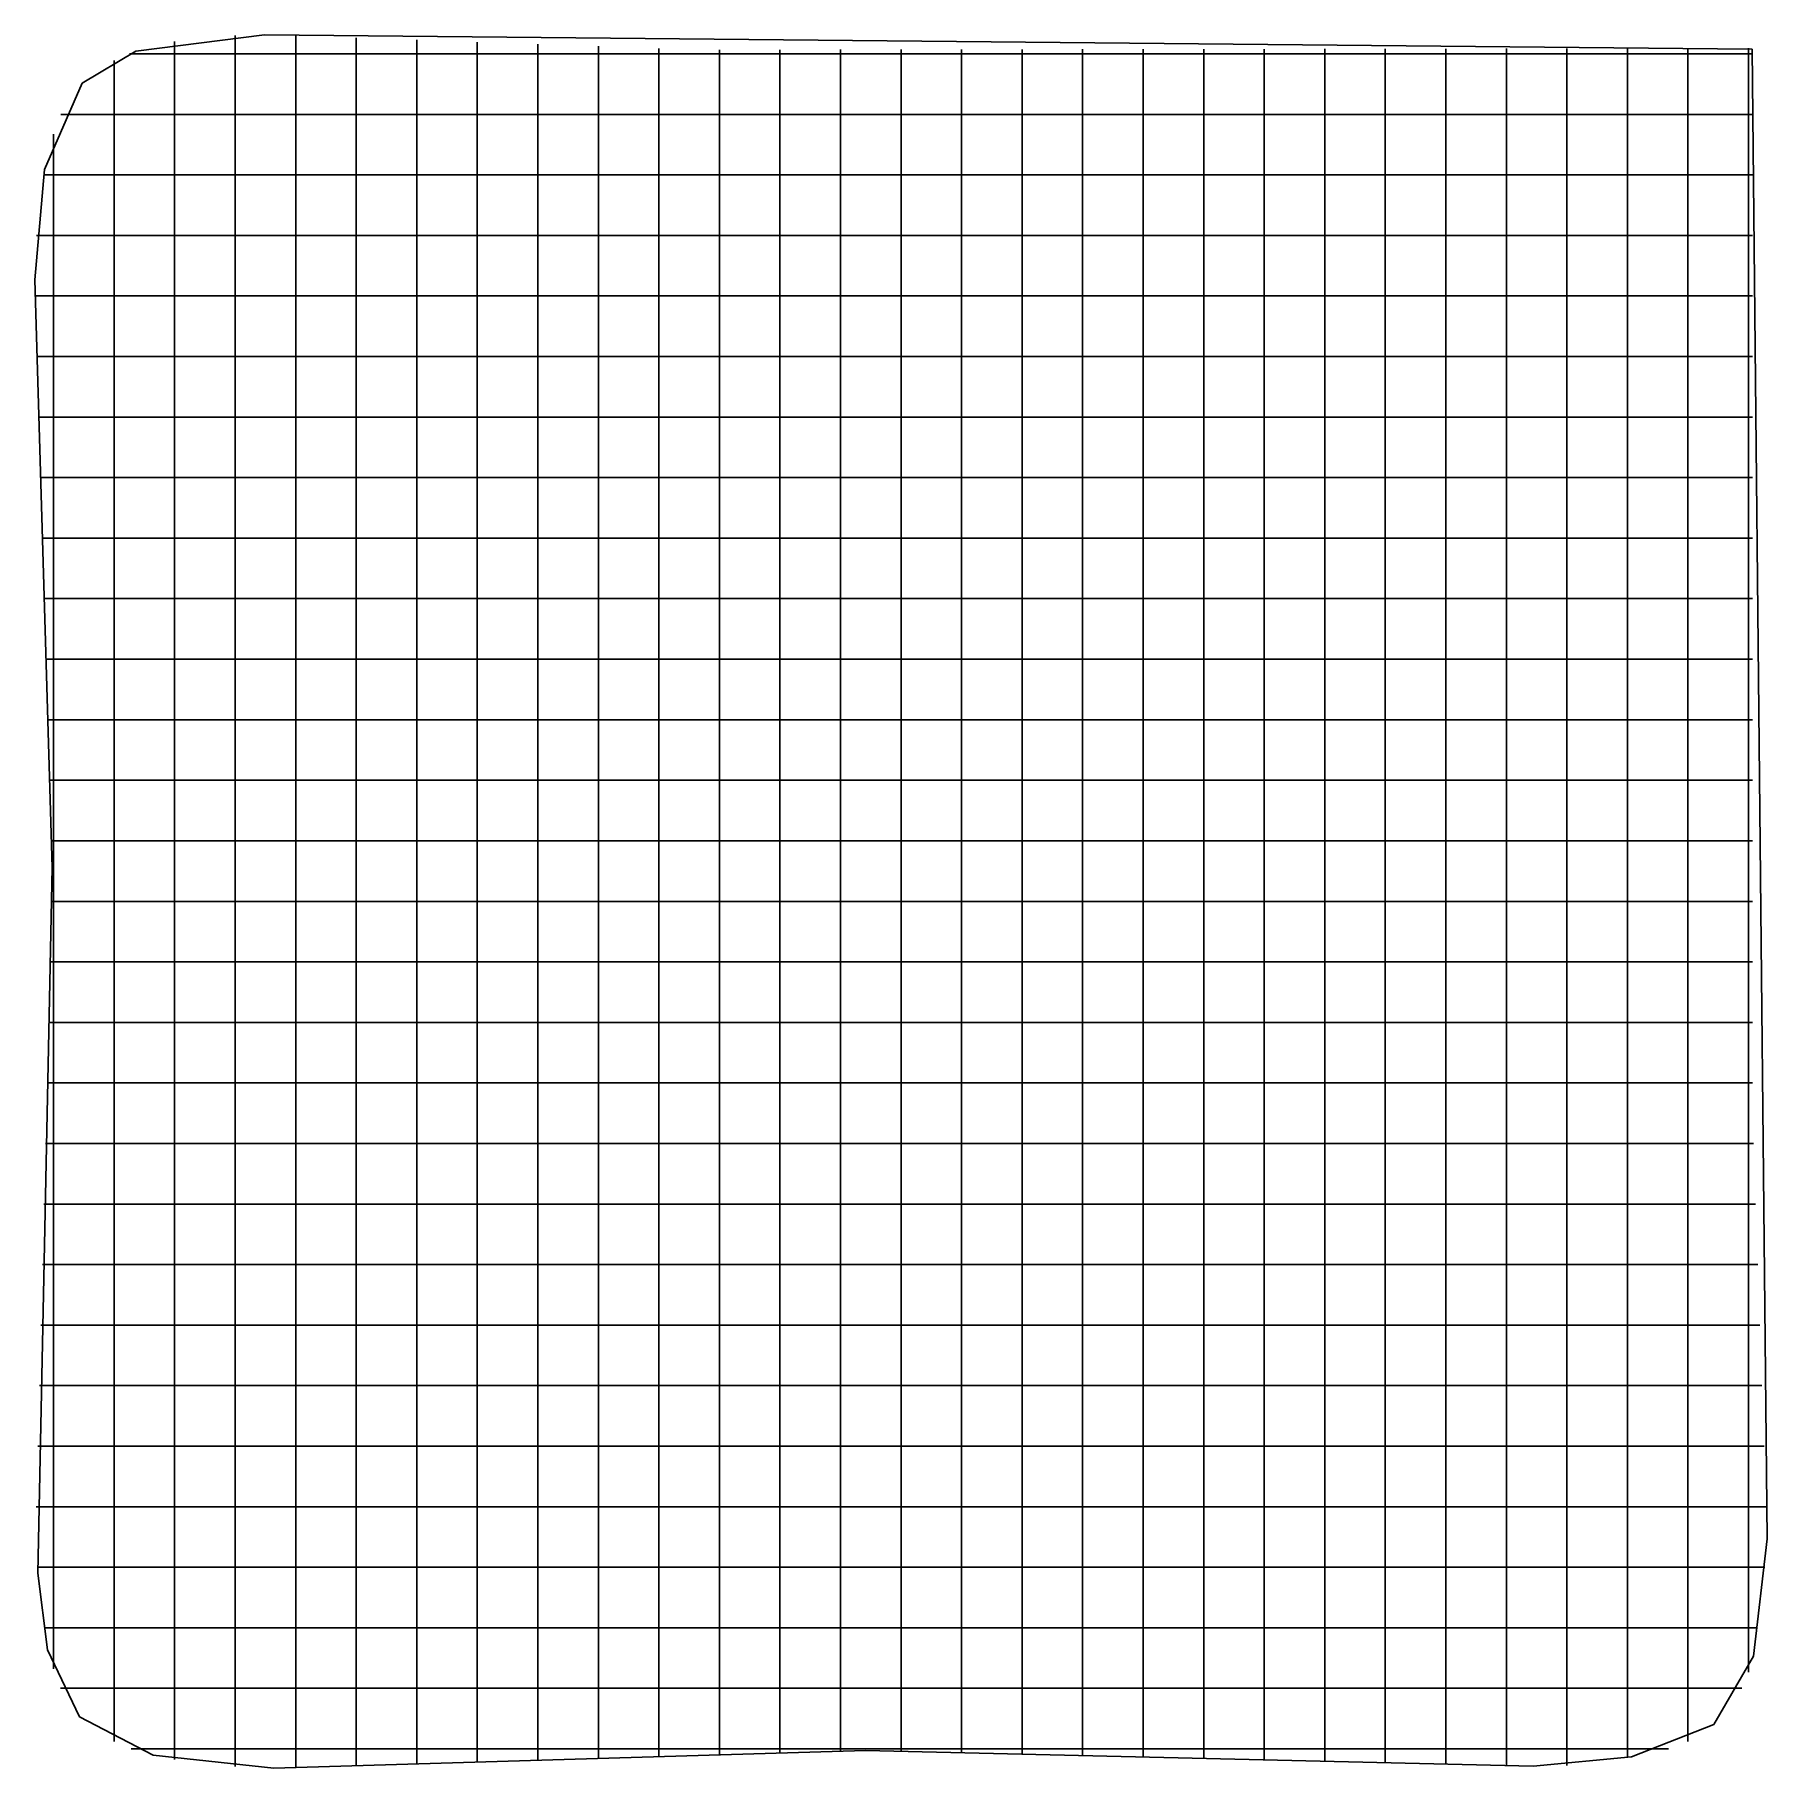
# Model space of a CAD drawing. Extents: x 0.4 to 14.7, y 0.4 to 14.8.
import ezdxf

# ---------------------------------------------------------------- set-up
doc = ezdxf.new("R2010")
doc.units = 0

msp = doc.modelspace()

# ---------------------------------------------------------------- linework, layer by layer
for p, q in [((2.334421, 14.750544), (1.272734, 14.615001)), ((2.334421, 14.750544), (1.272734, 14.615001)), ((14.624649, 14.629876), (2.334421, 14.750544)), ((14.624649, 14.629876), (2.334421, 14.750544)), ((1.272734, 14.615001), (0.829408, 14.34972)), ((1.272734, 14.615001), (0.829408, 14.34972)), ((1.592849, 14.664032), (1.592849, 14.695)), ((1.592849, 13.506297), (1.592849, 14.664032)), ((2.092849, 14.743), (2.092849, 14.744)), ((2.092849, 14.712032), (2.092849, 14.743)), ((2.092849, 13.459239), (2.092849, 14.712032)), ((2.592849, 14.711032), (2.592849, 14.742)), ((2.592849, 13.451065), (2.592849, 14.711032)), ((3.092849, 14.693032), (3.092849, 14.724)), ((3.092849, 13.463555), (3.092849, 14.693032)), ((3.592849, 14.676032), (3.592849, 14.707)), ((3.592849, 13.476148), (3.592849, 14.676032)), ((4.092849, 14.658929), (4.092849, 14.689897)), ((4.092849, 13.487742), (4.092849, 14.658929)), ((4.592849, 14.641032), (4.592849, 14.672)), ((4.592849, 13.500335), (4.592849, 14.641032)), ((5.092849, 14.624032), (5.092849, 14.655)), ((5.092849, 13.512929), (5.092849, 14.624032)), ((5.592849, 14.606032), (5.592849, 14.637)), ((5.592849, 13.525419), (5.592849, 14.606032)), ((6.092849, 14.594032), (6.092849, 14.625)), ((6.592849, 14.595032), (6.592849, 14.626)), ((7.092849, 14.596032), (7.092849, 14.627)), ((7.592849, 14.597032), (7.592849, 14.628)), ((8.092849, 14.597032), (8.092849, 14.628)), ((8.592849, 14.598032), (8.592849, 14.629)), ((9.092849, 14.599032), (9.092849, 14.63)), ((9.592849, 14.599032), (9.592849, 14.63)), ((10.092849, 14.600032), (10.092849, 14.631)), ((10.592849, 14.601032), (10.592849, 14.632)), ((11.092849, 14.602032), (11.092849, 14.633)), ((11.592849, 14.602032), (11.592849, 14.633)), ((12.092849, 14.603032), (12.092849, 14.634)), ((12.592849, 14.604032), (12.592849, 14.635)), ((13.092849, 14.605032), (13.092849, 14.635897)), ((13.592849, 14.605032), (13.592849, 14.636)), ((14.092849, 14.606032), (14.092849, 14.637)), ((14.092849, 13.634826), (14.092849, 14.606032)), ((14.592849, 14.607032), (14.592849, 14.638)), ((14.592849, 14.147884), (14.592849, 14.607032)), ((14.74871, 2.326086), (14.624649, 14.629876)), ((14.74871, 2.326086), (14.624649, 14.629876)), ((1.092849, 14.505929), (1.092849, 14.536897)), ((1.092849, 13.6244), (1.092849, 14.505929)), ((1.221, 14.592238), (1.251968, 14.592238)), ((1.221, 14.592238), (1.251968, 14.592238)), ((1.251968, 14.592238), (1.704839, 14.592238)), ((1.704839, 14.592238), (1.973871, 14.592238)), ((1.973871, 14.592238), (2.12871, 14.592238)), ((2.12871, 14.592238), (3.473871, 14.592238)), ((3.473871, 14.592238), (3.504839, 14.592238)), ((3.504839, 14.592238), (3.773871, 14.592238)), ((3.773871, 14.592238), (3.92871, 14.592238)), ((3.92871, 14.592238), (5.273871, 14.592238)), ((5.273871, 14.592238), (5.304839, 14.592238)), ((5.304839, 14.592238), (5.573871, 14.592238)), ((5.573871, 14.592238), (5.661406, 14.592238)), ((5.661406, 14.592238), (5.692374, 14.592238)), ((5.692374, 14.592238), (7.037535, 14.592238)), ((6.092849, 13.538529), (6.092849, 14.594032)), ((6.592849, 13.552084), (6.592849, 14.595032)), ((7.037535, 14.592238), (7.192374, 14.592238)), ((7.092849, 13.566535), (7.092849, 14.596032)), ((7.192374, 14.592238), (7.461406, 14.592238)), ((7.461406, 14.592238), (7.492374, 14.592238)), ((7.492374, 14.592238), (8.837535, 14.592238)), ((7.592849, 13.563052), (7.592849, 14.597032)), ((8.092849, 13.55229), (8.092849, 14.597032)), ((8.592849, 13.541632), (8.592849, 14.598032)), ((8.837535, 14.592238), (8.992374, 14.592238)), ((8.992374, 14.592238), (9.261406, 14.592238)), ((9.092849, 13.530974), (9.092849, 14.599032)), ((9.261406, 14.592238), (9.292374, 14.592238)), ((9.292374, 14.592238), (10.637535, 14.592238)), ((9.592849, 13.520213), (9.592849, 14.599032)), ((10.092849, 13.509555), (10.092849, 14.600032)), ((10.592849, 13.498897), (10.592849, 14.601032)), ((10.637535, 14.592238), (10.792374, 14.592238)), ((10.792374, 14.592238), (11.061406, 14.592238)), ((11.061406, 14.592238), (11.092374, 14.592238)), ((11.092374, 14.592238), (12.437535, 14.592238)), ((11.092849, 13.488239), (11.092849, 14.602032)), ((11.592849, 13.477477), (11.592849, 14.602032)), ((12.092849, 13.466819), (12.092849, 14.603032)), ((12.437535, 14.592238), (12.592374, 14.592238)), ((12.592374, 14.592238), (12.861406, 14.592238)), ((12.592849, 13.456161), (12.592849, 14.604032)), ((12.861406, 14.592238), (12.892374, 14.592238)), ((12.892374, 14.592238), (14.237535, 14.592238)), ((13.092849, 13.456265), (13.092849, 14.605032)), ((13.592849, 13.517245), (13.592849, 14.605032)), ((14.237535, 14.592238), (14.356968, 14.592238)), ((14.356968, 14.592238), (14.626, 14.592238)), ((0.829408, 14.34972), (0.518706, 13.636696)), ((0.829408, 14.34972), (0.518706, 13.636696)), ((0.654, 14.092238), (0.684968, 14.092238)), ((0.654, 14.092238), (0.684968, 14.092238)), ((0.684968, 14.092238), (1.64631, 14.092238)), ((1.64631, 14.092238), (1.801148, 14.092238)), ((1.801148, 14.092238), (2.070181, 14.092238)), ((2.070181, 14.092238), (2.101148, 14.092238)), ((2.101148, 14.092238), (3.44631, 14.092238)), ((3.44631, 14.092238), (3.601148, 14.092238)), ((3.601148, 14.092238), (3.870181, 14.092238)), ((3.870181, 14.092238), (3.901148, 14.092238)), ((3.901148, 14.092238), (5.24631, 14.092238)), ((5.24631, 14.092238), (5.401148, 14.092238)), ((5.401148, 14.092238), (5.670181, 14.092238)), ((5.670181, 14.092238), (5.701148, 14.092238)), ((5.701148, 14.092238), (7.04631, 14.092238)), ((7.04631, 14.092238), (7.201148, 14.092238)), ((7.201148, 14.092238), (7.470181, 14.092238)), ((7.470181, 14.092238), (7.501148, 14.092238)), ((7.501148, 14.092238), (8.84631, 14.092238)), ((8.84631, 14.092238), (9.001148, 14.092238)), ((9.001148, 14.092238), (9.270181, 14.092238)), ((9.270181, 14.092238), (9.301148, 14.092238)), ((9.301148, 14.092238), (10.64631, 14.092238)), ((10.64631, 14.092238), (10.801148, 14.092238)), ((10.801148, 14.092238), (11.070181, 14.092238)), ((11.070181, 14.092238), (11.101148, 14.092238)), ((11.101148, 14.092238), (12.44631, 14.092238)), ((12.44631, 14.092238), (12.601148, 14.092238)), ((12.601148, 14.092238), (12.870181, 14.092238)), ((12.870181, 14.092238), (12.901148, 14.092238)), ((12.901148, 14.092238), (14.24631, 14.092238)), ((14.24631, 14.092238), (14.356968, 14.092238)), ((14.356968, 14.092238), (14.626, 14.092238)), ((14.592849, 13.879748), (14.592849, 14.147884)), ((0.592849, 13.861764), (0.592849, 13.929)), ((0.592849, 13.830709), (0.592849, 13.861764)), ((0.592849, 12.485613), (0.592849, 13.830709)), ((14.592849, 13.72491), (14.592849, 13.879748)), ((0.518706, 13.636696), (0.43666, 12.724981)), ((0.518706, 13.636696), (0.43666, 12.724981)), ((1.092849, 13.469561), (1.092849, 13.6244)), ((14.092849, 13.479987), (14.092849, 13.634826)), ((14.592849, 12.378852), (14.592849, 13.72491)), ((0.511, 13.592238), (0.541968, 13.592238)), ((0.511, 13.592238), (0.541968, 13.592238)), ((0.541968, 13.592238), (1.631548, 13.592238)), ((1.092849, 13.200529), (1.092849, 13.469561)), ((1.592849, 13.351458), (1.592849, 13.506297)), ((1.631548, 13.592238), (1.786387, 13.592238)), ((1.786387, 13.592238), (2.055419, 13.592238)), ((2.055419, 13.592238), (2.086387, 13.592238)), ((2.086387, 13.592238), (3.431548, 13.592238)), ((3.092849, 13.308716), (3.092849, 13.463555)), ((3.431548, 13.592238), (3.586387, 13.592238)), ((3.586387, 13.592238), (3.855419, 13.592238)), ((3.592849, 13.32131), (3.592849, 13.476148)), ((3.855419, 13.592238), (3.886387, 13.592238)), ((3.886387, 13.592238), (5.231548, 13.592238)), ((4.092849, 13.332903), (4.092849, 13.487742)), ((4.592849, 13.345497), (4.592849, 13.500335)), ((5.092849, 13.35809), (5.092849, 13.512929)), ((5.231548, 13.592238), (5.386387, 13.592238)), ((5.386387, 13.592238), (5.655419, 13.592238)), ((5.592849, 13.370581), (5.592849, 13.525419)), ((5.655419, 13.592238), (5.686387, 13.592238)), ((5.686387, 13.592238), (7.031548, 13.592238)), ((6.092849, 13.38369), (6.092849, 13.538529)), ((6.592849, 13.397245), (6.592849, 13.552084)), ((7.031548, 13.592238), (7.186387, 13.592238)), ((7.092849, 13.411697), (7.092849, 13.566535)), ((7.186387, 13.592238), (7.455419, 13.592238)), ((7.455419, 13.592238), (7.486387, 13.592238)), ((7.486387, 13.592238), (8.831548, 13.592238)), ((7.592849, 13.40811), (7.592849, 13.563052)), ((8.092849, 13.397452), (8.092849, 13.55229)), ((8.592849, 13.386794), (8.592849, 13.541632)), ((8.831548, 13.592238), (8.986387, 13.592238)), ((8.986387, 13.592238), (9.255419, 13.592238)), ((9.092849, 13.376135), (9.092849, 13.530974)), ((9.255419, 13.592238), (9.286387, 13.592238)), ((9.286387, 13.592238), (10.631548, 13.592238)), ((9.592849, 13.365374), (9.592849, 13.520213)), ((10.092849, 13.354716), (10.092849, 13.509555)), ((10.592849, 13.344058), (10.592849, 13.498897)), ((10.631548, 13.592238), (10.786387, 13.592238)), ((10.786387, 13.592238), (11.055419, 13.592238)), ((11.055419, 13.592238), (11.086387, 13.592238)), ((11.086387, 13.592238), (12.431548, 13.592238)), ((11.092849, 13.333297), (11.092849, 13.488239)), ((11.592849, 13.322639), (11.592849, 13.477477)), ((12.092849, 13.311981), (12.092849, 13.466819)), ((12.431548, 13.592238), (12.586387, 13.592238)), ((12.586387, 13.592238), (12.855419, 13.592238)), ((12.855419, 13.592238), (12.886387, 13.592238)), ((12.886387, 13.592238), (14.231548, 13.592238)), ((13.592849, 13.362406), (13.592849, 13.517245)), ((14.092849, 13.210955), (14.092849, 13.479987)), ((14.231548, 13.592238), (14.356968, 13.592238)), ((14.356968, 13.592238), (14.626, 13.592238)), ((1.592849, 13.082426), (1.592849, 13.351458)), ((2.092849, 13.3044), (2.092849, 13.459239)), ((2.592849, 13.296123), (2.592849, 13.451065)), ((3.592849, 13.052277), (3.592849, 13.32131)), ((4.092849, 13.064768), (4.092849, 13.332903)), ((4.592849, 13.076465), (4.592849, 13.345497)), ((5.092849, 13.089058), (5.092849, 13.35809)), ((5.592849, 13.101548), (5.592849, 13.370581)), ((6.092849, 13.114658), (6.092849, 13.38369)), ((6.592849, 13.12911), (6.592849, 13.397245)), ((7.092849, 13.142665), (7.092849, 13.411697)), ((7.592849, 13.139077), (7.592849, 13.40811)), ((8.092849, 13.128419), (8.092849, 13.397452)), ((8.592849, 13.117761), (8.592849, 13.386794)), ((9.092849, 13.107103), (9.092849, 13.376135)), ((9.592849, 13.096342), (9.592849, 13.365374)), ((10.092849, 13.085684), (10.092849, 13.354716)), ((10.592849, 13.075026), (10.592849, 13.344058)), ((11.092849, 13.064265), (11.092849, 13.333297)), ((11.592849, 13.053606), (11.592849, 13.322639)), ((12.592849, 13.301323), (12.592849, 13.456161)), ((13.092849, 13.301323), (13.092849, 13.456265)), ((13.592849, 13.093374), (13.592849, 13.362406)), ((1.092849, 13.169561), (1.092849, 13.200529)), ((2.092849, 13.036265), (2.092849, 13.3044)), ((2.592849, 13.02709), (2.592849, 13.296123)), ((3.092849, 13.039684), (3.092849, 13.308716)), ((12.092849, 13.042948), (12.092849, 13.311981)), ((12.592849, 13.03229), (12.592849, 13.301323)), ((13.092849, 13.03229), (13.092849, 13.301323)), ((14.092849, 13.179987), (14.092849, 13.210955)), ((14.092849, 11.834826), (14.092849, 13.179987)), ((0.451, 13.092238), (0.481968, 13.092238)), ((0.451, 13.092238), (0.481968, 13.092238)), ((0.481968, 13.092238), (1.625355, 13.092238)), ((1.092849, 11.8244), (1.092849, 13.169561)), ((1.592849, 13.051458), (1.592849, 13.082426)), ((1.592849, 11.706297), (1.592849, 13.051458)), ((1.625355, 13.092238), (1.780194, 13.092238)), ((1.780194, 13.092238), (2.049226, 13.092238)), ((2.049226, 13.092238), (2.080194, 13.092238)), ((2.080194, 13.092238), (3.425355, 13.092238)), ((2.092849, 13.005297), (2.092849, 13.036265)), ((3.092849, 13.008716), (3.092849, 13.039684)), ((3.425355, 13.092238), (3.580194, 13.092238)), ((3.580194, 13.092238), (3.849226, 13.092238)), ((3.592849, 13.02131), (3.592849, 13.052277)), ((3.849226, 13.092238), (3.880194, 13.092238)), ((3.880194, 13.092238), (5.225355, 13.092238)), ((4.092849, 13.0338), (4.092849, 13.064768)), ((4.092849, 11.687742), (4.092849, 13.0338)), ((4.592849, 13.045497), (4.592849, 13.076465)), ((4.592849, 11.700335), (4.592849, 13.045497)), ((5.092849, 13.05809), (5.092849, 13.089058)), ((5.092849, 11.712929), (5.092849, 13.05809)), ((5.225355, 13.092238), (5.380194, 13.092238)), ((5.380194, 13.092238), (5.649226, 13.092238)), ((5.592849, 13.070581), (5.592849, 13.101548)), ((5.592849, 11.725419), (5.592849, 13.070581)), ((5.649226, 13.092238), (5.680194, 13.092238)), ((5.680194, 13.092238), (7.025355, 13.092238)), ((6.092849, 13.08369), (6.092849, 13.114658)), ((6.092849, 11.738529), (6.092849, 13.08369)), ((6.592849, 13.098142), (6.592849, 13.12911)), ((6.592849, 11.752084), (6.592849, 13.098142)), ((7.025355, 13.092238), (7.180194, 13.092238)), ((7.092849, 13.111697), (7.092849, 13.142665)), ((7.092849, 11.766535), (7.092849, 13.111697)), ((7.180194, 13.092238), (7.449226, 13.092238)), ((7.449226, 13.092238), (7.480194, 13.092238)), ((7.480194, 13.092238), (8.825355, 13.092238)), ((7.592849, 13.108213), (7.592849, 13.139077)), ((7.592849, 11.763052), (7.592849, 13.108213)), ((8.092849, 13.097452), (8.092849, 13.128419)), ((8.092849, 11.75229), (8.092849, 13.097452)), ((8.592849, 13.086794), (8.592849, 13.117761)), ((8.592849, 11.741632), (8.592849, 13.086794)), ((8.825355, 13.092238), (8.980194, 13.092238)), ((8.980194, 13.092238), (9.249226, 13.092238)), ((9.092849, 13.076135), (9.092849, 13.107103)), ((9.092849, 11.730974), (9.092849, 13.076135)), ((9.249226, 13.092238), (9.280194, 13.092238)), ((9.280194, 13.092238), (10.625355, 13.092238)), ((9.592849, 13.065374), (9.592849, 13.096342)), ((9.592849, 11.720213), (9.592849, 13.065374)), ((10.092849, 13.054716), (10.092849, 13.085684)), ((10.092849, 11.709555), (10.092849, 13.054716)), ((10.592849, 13.044058), (10.592849, 13.075026)), ((10.592849, 11.698897), (10.592849, 13.044058)), ((10.625355, 13.092238), (10.780194, 13.092238)), ((10.780194, 13.092238), (11.049226, 13.092238)), ((11.049226, 13.092238), (11.080194, 13.092238)), ((11.080194, 13.092238), (12.425355, 13.092238)), ((11.092849, 13.0334), (11.092849, 13.064265)), ((11.092849, 11.688239), (11.092849, 13.0334)), ((11.592849, 13.022639), (11.592849, 13.053606)), ((12.092849, 13.011981), (12.092849, 13.042948)), ((12.425355, 13.092238), (12.580194, 13.092238)), ((12.580194, 13.092238), (12.849226, 13.092238)), ((12.592849, 13.001323), (12.592849, 13.03229)), ((12.849226, 13.092238), (12.880194, 13.092238)), ((12.880194, 13.092238), (14.225355, 13.092238)), ((13.092849, 13.001426), (13.092849, 13.03229)), ((13.592849, 13.062406), (13.592849, 13.093374)), ((13.592849, 11.717245), (13.592849, 13.062406)), ((14.225355, 13.092238), (14.356968, 13.092238)), ((14.356968, 13.092238), (14.626, 13.092238)), ((2.092849, 11.659239), (2.092849, 13.005297)), ((2.592849, 12.996226), (2.592849, 13.02709)), ((2.592849, 11.651065), (2.592849, 12.996226)), ((3.092849, 11.663555), (3.092849, 13.008716)), ((3.592849, 11.676148), (3.592849, 13.02131)), ((11.592849, 11.677477), (11.592849, 13.022639)), ((12.092849, 11.666819), (12.092849, 13.011981)), ((12.592849, 11.656161), (12.592849, 13.001323)), ((13.092849, 11.656265), (13.092849, 13.001426)), ((0.43666, 12.724981), (0.581695, 7.870867)), ((0.43666, 12.724981), (0.581695, 7.870867)), ((0.438, 12.592238), (0.468968, 12.592238)), ((0.438, 12.592238), (0.468968, 12.592238)), ((0.468968, 12.592238), (1.624013, 12.592238)), ((0.592849, 12.330774), (0.592849, 12.485613)), ((1.624013, 12.592238), (1.778852, 12.592238)), ((1.778852, 12.592238), (2.047884, 12.592238)), ((2.047884, 12.592238), (2.078852, 12.592238)), ((2.078852, 12.592238), (3.424013, 12.592238)), ((3.424013, 12.592238), (3.578852, 12.592238)), ((3.578852, 12.592238), (3.847884, 12.592238)), ((3.847884, 12.592238), (3.878852, 12.592238)), ((3.878852, 12.592238), (5.224013, 12.592238)), ((5.224013, 12.592238), (5.378852, 12.592238)), ((5.378852, 12.592238), (5.647884, 12.592238)), ((5.647884, 12.592238), (5.678852, 12.592238)), ((5.678852, 12.592238), (7.024013, 12.592238)), ((7.024013, 12.592238), (7.178852, 12.592238)), ((7.178852, 12.592238), (7.447884, 12.592238)), ((7.447884, 12.592238), (7.478852, 12.592238)), ((7.478852, 12.592238), (8.824013, 12.592238)), ((8.824013, 12.592238), (8.978852, 12.592238)), ((8.978852, 12.592238), (9.247884, 12.592238)), ((9.247884, 12.592238), (9.278852, 12.592238)), ((9.278852, 12.592238), (10.624013, 12.592238)), ((10.624013, 12.592238), (10.778852, 12.592238)), ((10.778852, 12.592238), (11.047884, 12.592238)), ((11.047884, 12.592238), (11.078852, 12.592238)), ((11.078852, 12.592238), (12.424013, 12.592238)), ((12.424013, 12.592238), (12.578852, 12.592238)), ((12.578852, 12.592238), (12.847884, 12.592238)), ((12.847884, 12.592238), (12.878852, 12.592238)), ((12.878852, 12.592238), (14.224013, 12.592238)), ((14.224013, 12.592238), (14.356968, 12.592238)), ((14.356968, 12.592238), (14.626, 12.592238)), ((0.592849, 12.061742), (0.592849, 12.330774)), ((14.592849, 12.347884), (14.592849, 12.378852)), ((14.592849, 12.079748), (14.592849, 12.347884)), ((0.453, 12.092238), (0.483968, 12.092238)), ((0.453, 12.092238), (0.483968, 12.092238)), ((0.483968, 12.092238), (1.625561, 12.092238)), ((0.592849, 12.030774), (0.592849, 12.061742)), ((0.592849, 10.685613), (0.592849, 12.030774)), ((1.625561, 12.092238), (1.7804, 12.092238)), ((1.7804, 12.092238), (2.049432, 12.092238)), ((2.049432, 12.092238), (2.0804, 12.092238)), ((2.0804, 12.092238), (3.425561, 12.092238)), ((3.425561, 12.092238), (3.5804, 12.092238)), ((3.5804, 12.092238), (3.849432, 12.092238)), ((3.849432, 12.092238), (3.8804, 12.092238)), ((3.8804, 12.092238), (5.225561, 12.092238)), ((5.225561, 12.092238), (5.3804, 12.092238)), ((5.3804, 12.092238), (5.649432, 12.092238)), ((5.649432, 12.092238), (5.6804, 12.092238)), ((5.6804, 12.092238), (7.025561, 12.092238)), ((7.025561, 12.092238), (7.1804, 12.092238)), ((7.1804, 12.092238), (7.449432, 12.092238)), ((7.449432, 12.092238), (7.4804, 12.092238)), ((7.4804, 12.092238), (8.825561, 12.092238)), ((8.825561, 12.092238), (8.9804, 12.092238)), ((8.9804, 12.092238), (9.249432, 12.092238)), ((9.249432, 12.092238), (9.2804, 12.092238)), ((9.2804, 12.092238), (10.625561, 12.092238)), ((10.625561, 12.092238), (10.7804, 12.092238)), ((10.7804, 12.092238), (11.049432, 12.092238)), ((11.049432, 12.092238), (11.0804, 12.092238)), ((11.0804, 12.092238), (12.425561, 12.092238)), ((12.425561, 12.092238), (12.5804, 12.092238)), ((12.5804, 12.092238), (12.849432, 12.092238)), ((12.849432, 12.092238), (12.8804, 12.092238)), ((12.8804, 12.092238), (14.225561, 12.092238)), ((14.225561, 12.092238), (14.356968, 12.092238)), ((14.356968, 12.092238), (14.626, 12.092238)), ((14.592849, 11.92491), (14.592849, 12.079748)), ((14.592849, 10.578852), (14.592849, 11.92491)), ((1.092849, 11.669561), (1.092849, 11.8244)), ((6.592849, 11.597245), (6.592849, 11.752084)), ((7.092849, 11.611697), (7.092849, 11.766535)), ((7.592849, 11.60811), (7.592849, 11.763052)), ((8.092849, 11.597452), (8.092849, 11.75229)), ((14.092849, 11.679987), (14.092849, 11.834826)), ((1.092849, 11.400529), (1.092849, 11.669561)), ((1.592849, 11.551458), (1.592849, 11.706297)), ((2.092849, 11.5044), (2.092849, 11.659239)), ((2.592849, 11.496123), (2.592849, 11.651065)), ((3.092849, 11.508716), (3.092849, 11.663555)), ((3.592849, 11.52131), (3.592849, 11.676148)), ((4.092849, 11.532903), (4.092849, 11.687742)), ((4.592849, 11.545497), (4.592849, 11.700335)), ((5.092849, 11.55809), (5.092849, 11.712929)), ((5.592849, 11.570581), (5.592849, 11.725419)), ((6.092849, 11.58369), (6.092849, 11.738529)), ((7.092849, 11.342665), (7.092849, 11.611697)), ((7.592849, 11.339077), (7.592849, 11.60811)), ((8.592849, 11.586794), (8.592849, 11.741632)), ((9.092849, 11.576135), (9.092849, 11.730974)), ((9.592849, 11.565374), (9.592849, 11.720213)), ((10.092849, 11.554716), (10.092849, 11.709555)), ((10.592849, 11.544058), (10.592849, 11.698897)), ((11.092849, 11.533297), (11.092849, 11.688239)), ((11.592849, 11.522639), (11.592849, 11.677477)), ((12.092849, 11.511981), (12.092849, 11.666819)), ((12.592849, 11.501323), (12.592849, 11.656161)), ((13.092849, 11.501323), (13.092849, 11.656265)), ((13.592849, 11.562406), (13.592849, 11.717245)), ((14.092849, 11.410955), (14.092849, 11.679987)), ((0.468, 11.592238), (0.498968, 11.592238)), ((0.468, 11.592238), (0.498968, 11.592238)), ((0.498968, 11.592238), (1.62711, 11.592238)), ((1.592849, 11.282426), (1.592849, 11.551458)), ((1.62711, 11.592238), (1.781948, 11.592238)), ((1.781948, 11.592238), (2.050981, 11.592238)), ((2.050981, 11.592238), (2.081948, 11.592238)), ((2.081948, 11.592238), (3.42711, 11.592238)), ((2.092849, 11.236265), (2.092849, 11.5044)), ((2.592849, 11.22709), (2.592849, 11.496123)), ((3.092849, 11.239684), (3.092849, 11.508716)), ((3.42711, 11.592238), (3.581948, 11.592238)), ((3.581948, 11.592238), (3.850981, 11.592238)), ((3.592849, 11.252277), (3.592849, 11.52131)), ((3.850981, 11.592238), (3.881948, 11.592238)), ((3.881948, 11.592238), (5.22711, 11.592238)), ((4.092849, 11.264768), (4.092849, 11.532903)), ((4.592849, 11.276465), (4.592849, 11.545497)), ((5.092849, 11.289058), (5.092849, 11.55809)), ((5.22711, 11.592238), (5.381948, 11.592238)), ((5.381948, 11.592238), (5.650981, 11.592238)), ((5.592849, 11.301548), (5.592849, 11.570581)), ((5.650981, 11.592238), (5.681948, 11.592238)), ((5.681948, 11.592238), (7.02711, 11.592238)), ((6.092849, 11.314658), (6.092849, 11.58369)), ((6.592849, 11.32911), (6.592849, 11.597245)), ((7.02711, 11.592238), (7.181948, 11.592238)), ((7.181948, 11.592238), (7.450981, 11.592238)), ((7.450981, 11.592238), (7.481948, 11.592238)), ((7.481948, 11.592238), (8.82711, 11.592238)), ((8.092849, 11.328419), (8.092849, 11.597452)), ((8.592849, 11.317761), (8.592849, 11.586794)), ((8.82711, 11.592238), (8.981948, 11.592238)), ((8.981948, 11.592238), (9.250981, 11.592238)), ((9.092849, 11.307103), (9.092849, 11.576135)), ((9.250981, 11.592238), (9.281948, 11.592238)), ((9.281948, 11.592238), (10.62711, 11.592238)), ((9.592849, 11.296342), (9.592849, 11.565374)), ((10.092849, 11.285684), (10.092849, 11.554716)), ((10.592849, 11.275026), (10.592849, 11.544058)), ((10.62711, 11.592238), (10.781948, 11.592238)), ((10.781948, 11.592238), (11.050981, 11.592238)), ((11.050981, 11.592238), (11.081948, 11.592238)), ((11.081948, 11.592238), (12.42711, 11.592238)), ((11.092849, 11.264265), (11.092849, 11.533297)), ((11.592849, 11.253606), (11.592849, 11.522639)), ((12.092849, 11.242948), (12.092849, 11.511981)), ((12.42711, 11.592238), (12.581948, 11.592238)), ((12.581948, 11.592238), (12.850981, 11.592238)), ((12.592849, 11.23229), (12.592849, 11.501323)), ((12.850981, 11.592238), (12.881948, 11.592238)), ((12.881948, 11.592238), (14.22711, 11.592238)), ((13.092849, 11.23229), (13.092849, 11.501323)), ((13.592849, 11.293374), (13.592849, 11.562406)), ((14.22711, 11.592238), (14.356968, 11.592238)), ((14.356968, 11.592238), (14.626, 11.592238)), ((1.092849, 11.369561), (1.092849, 11.400529)), ((1.092849, 10.0244), (1.092849, 11.369561)), ((6.092849, 11.28369), (6.092849, 11.314658)), ((6.592849, 11.298142), (6.592849, 11.32911)), ((7.092849, 11.311697), (7.092849, 11.342665)), ((7.592849, 11.308213), (7.592849, 11.339077)), ((8.092849, 11.297452), (8.092849, 11.328419)), ((8.592849, 11.286794), (8.592849, 11.317761)), ((14.092849, 11.379987), (14.092849, 11.410955)), ((14.092849, 10.034826), (14.092849, 11.379987)), ((1.592849, 11.251458), (1.592849, 11.282426)), ((1.592849, 9.906297), (1.592849, 11.251458)), ((2.092849, 11.205297), (2.092849, 11.236265)), ((2.092849, 9.859239), (2.092849, 11.205297)), ((2.592849, 11.196226), (2.592849, 11.22709)), ((2.592849, 9.851065), (2.592849, 11.196226)), ((3.092849, 11.208716), (3.092849, 11.239684)), ((3.092849, 9.863555), (3.092849, 11.208716)), ((3.592849, 11.22131), (3.592849, 11.252277)), ((3.592849, 9.876148), (3.592849, 11.22131)), ((4.092849, 11.2338), (4.092849, 11.264768)), ((4.092849, 9.887742), (4.092849, 11.2338)), ((4.592849, 11.245497), (4.592849, 11.276465)), ((4.592849, 9.900335), (4.592849, 11.245497)), ((5.092849, 11.25809), (5.092849, 11.289058)), ((5.092849, 9.912929), (5.092849, 11.25809)), ((5.592849, 11.270581), (5.592849, 11.301548)), ((5.592849, 9.925419), (5.592849, 11.270581)), ((6.092849, 9.938529), (6.092849, 11.28369)), ((6.592849, 9.952084), (6.592849, 11.298142)), ((7.092849, 9.966535), (7.092849, 11.311697)), ((7.592849, 9.963052), (7.592849, 11.308213)), ((8.092849, 9.95229), (8.092849, 11.297452)), ((8.592849, 9.941632), (8.592849, 11.286794)), ((9.092849, 11.276135), (9.092849, 11.307103)), ((9.092849, 9.930974), (9.092849, 11.276135)), ((9.592849, 11.265374), (9.592849, 11.296342)), ((9.592849, 9.920213), (9.592849, 11.265374)), ((10.092849, 11.254716), (10.092849, 11.285684)), ((10.092849, 9.909555), (10.092849, 11.254716)), ((10.592849, 11.244058), (10.592849, 11.275026)), ((10.592849, 9.898897), (10.592849, 11.244058)), ((11.092849, 11.2334), (11.092849, 11.264265)), ((11.092849, 9.888239), (11.092849, 11.2334)), ((11.592849, 11.222639), (11.592849, 11.253606)), ((11.592849, 9.877477), (11.592849, 11.222639)), ((12.092849, 11.211981), (12.092849, 11.242948)), ((12.092849, 9.866819), (12.092849, 11.211981)), ((12.592849, 11.201323), (12.592849, 11.23229)), ((12.592849, 9.856161), (12.592849, 11.201323)), ((13.092849, 11.201426), (13.092849, 11.23229)), ((13.092849, 9.856265), (13.092849, 11.201426)), ((13.592849, 11.262406), (13.592849, 11.293374)), ((13.592849, 9.917245), (13.592849, 11.262406)), ((0.484, 11.092238), (0.514968, 11.092238)), ((0.484, 11.092238), (0.514968, 11.092238)), ((0.514968, 11.092238), (1.628761, 11.092238)), ((1.628761, 11.092238), (1.7836, 11.092238)), ((1.7836, 11.092238), (2.052632, 11.092238)), ((2.052632, 11.092238), (2.0836, 11.092238)), ((2.0836, 11.092238), (3.428761, 11.092238)), ((3.428761, 11.092238), (3.5836, 11.092238)), ((3.5836, 11.092238), (3.852632, 11.092238)), ((3.852632, 11.092238), (3.8836, 11.092238)), ((3.8836, 11.092238), (5.228761, 11.092238)), ((5.228761, 11.092238), (5.3836, 11.092238)), ((5.3836, 11.092238), (5.652632, 11.092238)), ((5.652632, 11.092238), (5.6836, 11.092238)), ((5.6836, 11.092238), (7.028761, 11.092238)), ((7.028761, 11.092238), (7.1836, 11.092238)), ((7.1836, 11.092238), (7.452632, 11.092238)), ((7.452632, 11.092238), (7.4836, 11.092238)), ((7.4836, 11.092238), (8.828761, 11.092238)), ((8.828761, 11.092238), (8.9836, 11.092238)), ((8.9836, 11.092238), (9.252632, 11.092238)), ((9.252632, 11.092238), (9.2836, 11.092238)), ((9.2836, 11.092238), (10.628761, 11.092238)), ((10.628761, 11.092238), (10.7836, 11.092238)), ((10.7836, 11.092238), (11.052632, 11.092238)), ((11.052632, 11.092238), (11.0836, 11.092238)), ((11.0836, 11.092238), (12.428761, 11.092238)), ((12.428761, 11.092238), (12.5836, 11.092238)), ((12.5836, 11.092238), (12.852632, 11.092238)), ((12.852632, 11.092238), (12.8836, 11.092238)), ((12.8836, 11.092238), (14.228761, 11.092238)), ((14.228761, 11.092238), (14.356968, 11.092238)), ((14.356968, 11.092238), (14.626, 11.092238)), ((0.592849, 10.530774), (0.592849, 10.685613)), ((0.499, 10.592238), (0.529968, 10.592238)), ((0.499, 10.592238), (0.529968, 10.592238)), ((0.529968, 10.592238), (1.63031, 10.592238)), ((0.592849, 10.261742), (0.592849, 10.530774)), ((1.63031, 10.592238), (1.785148, 10.592238)), ((1.785148, 10.592238), (2.054181, 10.592238)), ((2.054181, 10.592238), (2.085148, 10.592238)), ((2.085148, 10.592238), (3.43031, 10.592238)), ((3.43031, 10.592238), (3.585148, 10.592238)), ((3.585148, 10.592238), (3.854181, 10.592238)), ((3.854181, 10.592238), (3.885148, 10.592238)), ((3.885148, 10.592238), (5.23031, 10.592238)), ((5.23031, 10.592238), (5.385148, 10.592238)), ((5.385148, 10.592238), (5.654181, 10.592238)), ((5.654181, 10.592238), (5.685148, 10.592238)), ((5.685148, 10.592238), (7.03031, 10.592238)), ((7.03031, 10.592238), (7.185148, 10.592238)), ((7.185148, 10.592238), (7.454181, 10.592238)), ((7.454181, 10.592238), (7.485148, 10.592238)), ((7.485148, 10.592238), (8.83031, 10.592238)), ((8.83031, 10.592238), (8.985148, 10.592238)), ((8.985148, 10.592238), (9.254181, 10.592238)), ((9.254181, 10.592238), (9.285148, 10.592238)), ((9.285148, 10.592238), (10.63031, 10.592238)), ((10.63031, 10.592238), (10.785148, 10.592238)), ((10.785148, 10.592238), (11.054181, 10.592238)), ((11.054181, 10.592238), (11.085148, 10.592238)), ((11.085148, 10.592238), (12.43031, 10.592238)), ((12.43031, 10.592238), (12.585148, 10.592238)), ((12.585148, 10.592238), (12.854181, 10.592238)), ((12.854181, 10.592238), (12.885148, 10.592238)), ((12.885148, 10.592238), (14.23031, 10.592238)), ((14.23031, 10.592238), (14.356968, 10.592238)), ((14.356968, 10.592238), (14.626, 10.592238)), ((14.592849, 10.547884), (14.592849, 10.578852)), ((14.592849, 10.279748), (14.592849, 10.547884)), ((0.592849, 10.230774), (0.592849, 10.261742)), ((0.592849, 8.885613), (0.592849, 10.230774)), ((14.592849, 10.12491), (14.592849, 10.279748)), ((0.514, 10.092238), (0.544968, 10.092238)), ((0.514, 10.092238), (0.544968, 10.092238)), ((0.544968, 10.092238), (1.631858, 10.092238)), ((1.092849, 9.869561), (1.092849, 10.0244)), ((1.631858, 10.092238), (1.786697, 10.092238)), ((1.786697, 10.092238), (2.055729, 10.092238)), ((2.055729, 10.092238), (2.086697, 10.092238)), ((2.086697, 10.092238), (3.431858, 10.092238)), ((3.431858, 10.092238), (3.586697, 10.092238)), ((3.586697, 10.092238), (3.855729, 10.092238)), ((3.855729, 10.092238), (3.886697, 10.092238)), ((3.886697, 10.092238), (5.231858, 10.092238)), ((5.231858, 10.092238), (5.386697, 10.092238)), ((5.386697, 10.092238), (5.655729, 10.092238)), ((5.655729, 10.092238), (5.686697, 10.092238)), ((5.686697, 10.092238), (7.031858, 10.092238)), ((7.031858, 10.092238), (7.186697, 10.092238)), ((7.186697, 10.092238), (7.455729, 10.092238)), ((7.455729, 10.092238), (7.486697, 10.092238)), ((7.486697, 10.092238), (8.831858, 10.092238)), ((8.831858, 10.092238), (8.986697, 10.092238)), ((8.986697, 10.092238), (9.255729, 10.092238)), ((9.255729, 10.092238), (9.286697, 10.092238)), ((9.286697, 10.092238), (10.631858, 10.092238)), ((10.631858, 10.092238), (10.786697, 10.092238)), ((10.786697, 10.092238), (11.055729, 10.092238)), ((11.055729, 10.092238), (11.086697, 10.092238)), ((11.086697, 10.092238), (12.431858, 10.092238)), ((12.431858, 10.092238), (12.586697, 10.092238)), ((12.586697, 10.092238), (12.855729, 10.092238)), ((12.855729, 10.092238), (12.886697, 10.092238)), ((12.886697, 10.092238), (14.231858, 10.092238)), ((14.092849, 9.879987), (14.092849, 10.034826)), ((14.231858, 10.092238), (14.356968, 10.092238)), ((14.356968, 10.092238), (14.626, 10.092238)), ((14.592849, 8.778852), (14.592849, 10.12491)), ((1.592849, 9.751458), (1.592849, 9.906297)), ((4.092849, 9.732903), (4.092849, 9.887742)), ((4.592849, 9.745497), (4.592849, 9.900335)), ((5.092849, 9.75809), (5.092849, 9.912929)), ((5.592849, 9.770581), (5.592849, 9.925419)), ((6.092849, 9.78369), (6.092849, 9.938529)), ((6.592849, 9.797245), (6.592849, 9.952084)), ((7.092849, 9.811697), (7.092849, 9.966535)), ((7.592849, 9.80811), (7.592849, 9.963052)), ((8.092849, 9.797452), (8.092849, 9.95229)), ((8.592849, 9.786794), (8.592849, 9.941632)), ((9.092849, 9.776135), (9.092849, 9.930974)), ((9.592849, 9.765374), (9.592849, 9.920213)), ((10.092849, 9.754716), (10.092849, 9.909555)), ((10.592849, 9.744058), (10.592849, 9.898897)), ((11.092849, 9.733297), (11.092849, 9.888239)), ((13.592849, 9.762406), (13.592849, 9.917245)), ((1.092849, 9.600529), (1.092849, 9.869561)), ((1.592849, 9.482426), (1.592849, 9.751458)), ((2.092849, 9.7044), (2.092849, 9.859239)), ((2.592849, 9.696123), (2.592849, 9.851065)), ((3.092849, 9.708716), (3.092849, 9.863555)), ((3.592849, 9.72131), (3.592849, 9.876148)), ((4.592849, 9.476465), (4.592849, 9.745497)), ((5.092849, 9.489058), (5.092849, 9.75809)), ((5.592849, 9.501548), (5.592849, 9.770581)), ((6.092849, 9.514658), (6.092849, 9.78369)), ((6.592849, 9.52911), (6.592849, 9.797245)), ((7.092849, 9.542665), (7.092849, 9.811697)), ((7.592849, 9.539077), (7.592849, 9.80811)), ((8.092849, 9.528419), (8.092849, 9.797452)), ((8.592849, 9.517761), (8.592849, 9.786794)), ((9.092849, 9.507103), (9.092849, 9.776135)), ((9.592849, 9.496342), (9.592849, 9.765374)), ((10.092849, 9.485684), (10.092849, 9.754716)), ((10.592849, 9.475026), (10.592849, 9.744058)), ((11.592849, 9.722639), (11.592849, 9.877477)), ((12.092849, 9.711981), (12.092849, 9.866819)), ((12.592849, 9.701323), (12.592849, 9.856161)), ((13.092849, 9.701323), (13.092849, 9.856265)), ((13.592849, 9.493374), (13.592849, 9.762406)), ((14.092849, 9.610955), (14.092849, 9.879987)), ((1.092849, 9.569561), (1.092849, 9.600529)), ((2.092849, 9.436265), (2.092849, 9.7044)), ((2.592849, 9.42709), (2.592849, 9.696123)), ((3.092849, 9.439684), (3.092849, 9.708716)), ((3.592849, 9.452277), (3.592849, 9.72131)), ((4.092849, 9.464768), (4.092849, 9.732903)), ((11.092849, 9.464265), (11.092849, 9.733297)), ((11.592849, 9.453606), (11.592849, 9.722639)), ((12.092849, 9.442948), (12.092849, 9.711981)), ((12.592849, 9.43229), (12.592849, 9.701323)), ((13.092849, 9.43229), (13.092849, 9.701323)), ((14.092849, 9.579987), (14.092849, 9.610955)), ((0.529, 9.592238), (0.559968, 9.592238)), ((0.529, 9.592238), (0.559968, 9.592238)), ((0.559968, 9.592238), (1.633406, 9.592238)), ((1.092849, 8.2244), (1.092849, 9.569561)), ((1.592849, 9.451458), (1.592849, 9.482426)), ((1.592849, 8.106297), (1.592849, 9.451458)), ((1.633406, 9.592238), (1.788348, 9.592238)), ((1.788348, 9.592238), (2.057381, 9.592238)), ((2.057381, 9.592238), (2.088245, 9.592238)), ((2.088245, 9.592238), (3.433406, 9.592238)), ((3.433406, 9.592238), (3.588348, 9.592238)), ((3.588348, 9.592238), (3.857381, 9.592238)), ((3.592849, 9.42131), (3.592849, 9.452277)), ((3.857381, 9.592238), (3.888245, 9.592238)), ((3.888245, 9.592238), (5.233406, 9.592238)), ((4.092849, 9.4338), (4.092849, 9.464768)), ((4.592849, 9.445497), (4.592849, 9.476465)), ((5.092849, 9.45809), (5.092849, 9.489058)), ((5.092849, 8.112929), (5.092849, 9.45809)), ((5.233406, 9.592238), (5.388348, 9.592238)), ((5.388348, 9.592238), (5.657381, 9.592238)), ((5.592849, 9.470581), (5.592849, 9.501548)), ((5.592849, 8.125419), (5.592849, 9.470581)), ((5.657381, 9.592238), (5.688245, 9.592238)), ((5.688245, 9.592238), (7.033406, 9.592238)), ((6.092849, 9.48369), (6.092849, 9.514658)), ((6.092849, 8.138529), (6.092849, 9.48369)), ((6.592849, 9.498142), (6.592849, 9.52911)), ((6.592849, 8.152084), (6.592849, 9.498142)), ((7.033406, 9.592238), (7.188348, 9.592238)), ((7.092849, 9.511697), (7.092849, 9.542665)), ((7.092849, 8.166535), (7.092849, 9.511697)), ((7.188348, 9.592238), (7.457381, 9.592238)), ((7.457381, 9.592238), (7.488245, 9.592238)), ((7.488245, 9.592238), (8.833406, 9.592238)), ((7.592849, 9.508213), (7.592849, 9.539077)), ((7.592849, 8.163052), (7.592849, 9.508213)), ((8.092849, 9.497452), (8.092849, 9.528419)), ((8.092849, 8.15229), (8.092849, 9.497452)), ((8.592849, 9.486794), (8.592849, 9.517761)), ((8.592849, 8.141632), (8.592849, 9.486794)), ((8.833406, 9.592238), (8.988348, 9.592238)), ((8.988348, 9.592238), (9.257381, 9.592238)), ((9.092849, 9.476135), (9.092849, 9.507103)), ((9.092849, 8.130974), (9.092849, 9.476135)), ((9.257381, 9.592238), (9.288245, 9.592238)), ((9.288245, 9.592238), (10.633406, 9.592238)), ((9.592849, 9.465374), (9.592849, 9.496342)), ((9.592849, 8.120213), (9.592849, 9.465374)), ((10.092849, 9.454716), (10.092849, 9.485684)), ((10.092849, 8.109555), (10.092849, 9.454716)), ((10.592849, 9.444058), (10.592849, 9.475026)), ((10.633406, 9.592238), (10.788348, 9.592238)), ((10.788348, 9.592238), (11.057381, 9.592238)), ((11.057381, 9.592238), (11.088245, 9.592238)), ((11.088245, 9.592238), (12.433406, 9.592238)), ((11.092849, 9.4334), (11.092849, 9.464265)), ((11.592849, 9.422639), (11.592849, 9.453606)), ((12.433406, 9.592238), (12.588348, 9.592238)), ((12.588348, 9.592238), (12.857381, 9.592238)), ((12.857381, 9.592238), (12.888245, 9.592238)), ((12.888245, 9.592238), (14.233406, 9.592238)), ((13.592849, 9.462406), (13.592849, 9.493374)), ((13.592849, 8.117245), (13.592849, 9.462406)), ((14.092849, 8.234826), (14.092849, 9.579987)), ((14.233406, 9.592238), (14.356968, 9.592238)), ((14.356968, 9.592238), (14.626, 9.592238)), ((2.092849, 9.405297), (2.092849, 9.436265)), ((2.092849, 8.059239), (2.092849, 9.405297)), ((2.592849, 9.396226), (2.592849, 9.42709)), ((2.592849, 8.051065), (2.592849, 9.396226)), ((3.092849, 9.408716), (3.092849, 9.439684)), ((3.092849, 8.063555), (3.092849, 9.408716)), ((3.592849, 8.076148), (3.592849, 9.42131)), ((4.092849, 8.087742), (4.092849, 9.4338)), ((4.592849, 8.100335), (4.592849, 9.445497)), ((10.592849, 8.098897), (10.592849, 9.444058)), ((11.092849, 8.088239), (11.092849, 9.4334)), ((11.592849, 8.077477), (11.592849, 9.422639)), ((12.092849, 9.411981), (12.092849, 9.442948)), ((12.092849, 8.066819), (12.092849, 9.411981)), ((12.592849, 9.401323), (12.592849, 9.43229)), ((12.592849, 8.056161), (12.592849, 9.401323)), ((13.092849, 9.401426), (13.092849, 9.43229)), ((13.092849, 8.056265), (13.092849, 9.401426)), ((0.545, 9.092238), (0.575968, 9.092238)), ((0.545, 9.092238), (0.575968, 9.092238)), ((0.575968, 9.092238), (1.635058, 9.092238)), ((1.635058, 9.092238), (1.789897, 9.092238)), ((1.789897, 9.092238), (2.058929, 9.092238)), ((2.058929, 9.092238), (2.089897, 9.092238)), ((2.089897, 9.092238), (3.435058, 9.092238)), ((3.435058, 9.092238), (3.589897, 9.092238)), ((3.589897, 9.092238), (3.858929, 9.092238)), ((3.858929, 9.092238), (3.889897, 9.092238)), ((3.889897, 9.092238), (5.235058, 9.092238)), ((5.235058, 9.092238), (5.389897, 9.092238)), ((5.389897, 9.092238), (5.658929, 9.092238)), ((5.658929, 9.092238), (5.689897, 9.092238)), ((5.689897, 9.092238), (7.035058, 9.092238)), ((7.035058, 9.092238), (7.189897, 9.092238)), ((7.189897, 9.092238), (7.458929, 9.092238)), ((7.458929, 9.092238), (7.489897, 9.092238)), ((7.489897, 9.092238), (8.835058, 9.092238)), ((8.835058, 9.092238), (8.989897, 9.092238)), ((8.989897, 9.092238), (9.258929, 9.092238)), ((9.258929, 9.092238), (9.289897, 9.092238)), ((9.289897, 9.092238), (10.635058, 9.092238)), ((10.635058, 9.092238), (10.789897, 9.092238)), ((10.789897, 9.092238), (11.058929, 9.092238)), ((11.058929, 9.092238), (11.089897, 9.092238)), ((11.089897, 9.092238), (12.435058, 9.092238)), ((12.435058, 9.092238), (12.589897, 9.092238)), ((12.589897, 9.092238), (12.858929, 9.092238)), ((12.858929, 9.092238), (12.889897, 9.092238)), ((12.889897, 9.092238), (14.235058, 9.092238)), ((14.235058, 9.092238), (14.356968, 9.092238)), ((14.356968, 9.092238), (14.626, 9.092238)), ((0.592849, 8.730774), (0.592849, 8.885613)), ((14.592849, 8.747884), (14.592849, 8.778852)), ((14.592849, 8.479748), (14.592849, 8.747884)), ((0.56, 8.592238), (0.590968, 8.592238)), ((0.56, 8.592238), (0.590968, 8.592238)), ((0.590968, 8.592238), (1.636606, 8.592238)), ((0.592849, 8.461742), (0.592849, 8.730774)), ((1.636606, 8.592238), (1.791445, 8.592238)), ((1.791445, 8.592238), (2.060477, 8.592238)), ((2.060477, 8.592238), (2.091445, 8.592238)), ((2.091445, 8.592238), (3.436606, 8.592238)), ((3.436606, 8.592238), (3.591445, 8.592238)), ((3.591445, 8.592238), (3.860477, 8.592238)), ((3.860477, 8.592238), (3.891445, 8.592238)), ((3.891445, 8.592238), (5.236606, 8.592238)), ((5.236606, 8.592238), (5.391445, 8.592238)), ((5.391445, 8.592238), (5.660477, 8.592238)), ((5.660477, 8.592238), (5.691445, 8.592238)), ((5.691445, 8.592238), (7.036606, 8.592238)), ((7.036606, 8.592238), (7.191445, 8.592238)), ((7.191445, 8.592238), (7.460477, 8.592238)), ((7.460477, 8.592238), (7.491445, 8.592238)), ((7.491445, 8.592238), (8.836606, 8.592238)), ((8.836606, 8.592238), (8.991445, 8.592238)), ((8.991445, 8.592238), (9.260477, 8.592238)), ((9.260477, 8.592238), (9.291445, 8.592238)), ((9.291445, 8.592238), (10.636606, 8.592238)), ((10.636606, 8.592238), (10.791445, 8.592238)), ((10.791445, 8.592238), (11.060477, 8.592238)), ((11.060477, 8.592238), (11.091445, 8.592238)), ((11.091445, 8.592238), (12.436606, 8.592238)), ((12.436606, 8.592238), (12.591445, 8.592238)), ((12.591445, 8.592238), (12.860477, 8.592238)), ((12.860477, 8.592238), (12.891445, 8.592238)), ((12.891445, 8.592238), (14.236606, 8.592238)), ((14.236606, 8.592238), (14.356968, 8.592238)), ((14.356968, 8.592238), (14.626, 8.592238)), ((0.592849, 8.430774), (0.592849, 8.461742)), ((14.592849, 8.32491), (14.592849, 8.479748)), ((0.592849, 7.085613), (0.592849, 8.430774)), ((14.592849, 6.978852), (14.592849, 8.32491)), ((1.092849, 8.069561), (1.092849, 8.2244)), ((7.092849, 8.011697), (7.092849, 8.166535)), ((7.592849, 8.00811), (7.592849, 8.163052)), ((14.092849, 8.079987), (14.092849, 8.234826)), ((0.575, 8.092238), (0.605968, 8.092238)), ((0.575, 8.092238), (0.605968, 8.092238)), ((0.605968, 8.092238), (1.638155, 8.092238)), ((1.092849, 7.800529), (1.092849, 8.069561)), ((1.592849, 7.951458), (1.592849, 8.106297)), ((1.638155, 8.092238), (1.793097, 8.092238)), ((1.793097, 8.092238), (2.062129, 8.092238)), ((2.062129, 8.092238), (2.092994, 8.092238)), ((2.092849, 7.9044), (2.092849, 8.059239)), ((2.092994, 8.092238), (3.438155, 8.092238)), ((2.592849, 7.896123), (2.592849, 8.051065)), ((3.092849, 7.908716), (3.092849, 8.063555)), ((3.438155, 8.092238), (3.593097, 8.092238)), ((3.592849, 7.92131), (3.592849, 8.076148)), ((3.593097, 8.092238), (3.862129, 8.092238)), ((3.862129, 8.092238), (3.892994, 8.092238)), ((3.892994, 8.092238), (5.238155, 8.092238)), ((4.092849, 7.932903), (4.092849, 8.087742)), ((4.592849, 7.945497), (4.592849, 8.100335)), ((5.092849, 7.95809), (5.092849, 8.112929)), ((5.238155, 8.092238), (5.393097, 8.092238)), ((5.393097, 8.092238), (5.662129, 8.092238)), ((5.592849, 7.970581), (5.592849, 8.125419)), ((5.662129, 8.092238), (5.692994, 8.092238)), ((5.692994, 8.092238), (7.038155, 8.092238)), ((6.092849, 7.98369), (6.092849, 8.138529)), ((6.592849, 7.997245), (6.592849, 8.152084)), ((7.038155, 8.092238), (7.193097, 8.092238)), ((7.193097, 8.092238), (7.462129, 8.092238)), ((7.462129, 8.092238), (7.492994, 8.092238)), ((7.492994, 8.092238), (8.838155, 8.092238)), ((8.092849, 7.997452), (8.092849, 8.15229)), ((8.592849, 7.986794), (8.592849, 8.141632)), ((8.838155, 8.092238), (8.993097, 8.092238)), ((8.993097, 8.092238), (9.262129, 8.092238)), ((9.092849, 7.976135), (9.092849, 8.130974)), ((9.262129, 8.092238), (9.292994, 8.092238)), ((9.292994, 8.092238), (10.638155, 8.092238)), ((9.592849, 7.965374), (9.592849, 8.120213)), ((10.092849, 7.954716), (10.092849, 8.109555)), ((10.592849, 7.944058), (10.592849, 8.098897)), ((10.638155, 8.092238), (10.793097, 8.092238)), ((10.793097, 8.092238), (11.062129, 8.092238)), ((11.062129, 8.092238), (11.092994, 8.092238)), ((11.092849, 7.933297), (11.092849, 8.088239)), ((11.092994, 8.092238), (12.438155, 8.092238)), ((11.592849, 7.922639), (11.592849, 8.077477)), ((12.092849, 7.911981), (12.092849, 8.066819)), ((12.438155, 8.092238), (12.593097, 8.092238)), ((12.592849, 7.901323), (12.592849, 8.056161)), ((12.593097, 8.092238), (12.862129, 8.092238)), ((12.862129, 8.092238), (12.892994, 8.092238)), ((12.892994, 8.092238), (14.238155, 8.092238)), ((13.092849, 7.901323), (13.092849, 8.056265)), ((13.592849, 7.962406), (13.592849, 8.117245)), ((14.092849, 7.810955), (14.092849, 8.079987)), ((14.238155, 8.092238), (14.356968, 8.092238)), ((14.356968, 8.092238), (14.626, 8.092238)), ((1.592849, 7.682426), (1.592849, 7.951458)), ((2.092849, 7.636265), (2.092849, 7.9044)), ((2.592849, 7.62709), (2.592849, 7.896123)), ((3.092849, 7.639684), (3.092849, 7.908716)), ((3.592849, 7.652277), (3.592849, 7.92131)), ((4.092849, 7.664768), (4.092849, 7.932903)), ((4.592849, 7.676465), (4.592849, 7.945497)), ((5.092849, 7.689058), (5.092849, 7.95809)), ((5.592849, 7.701548), (5.592849, 7.970581)), ((6.092849, 7.714658), (6.092849, 7.98369)), ((6.592849, 7.72911), (6.592849, 7.997245)), ((7.092849, 7.742665), (7.092849, 8.011697)), ((7.592849, 7.739077), (7.592849, 8.00811)), ((8.092849, 7.728419), (8.092849, 7.997452)), ((8.592849, 7.717761), (8.592849, 7.986794)), ((9.092849, 7.707103), (9.092849, 7.976135)), ((9.592849, 7.696342), (9.592849, 7.965374)), ((10.092849, 7.685684), (10.092849, 7.954716)), ((10.592849, 7.675026), (10.592849, 7.944058)), ((11.092849, 7.664265), (11.092849, 7.933297)), ((11.592849, 7.653606), (11.592849, 7.922639)), ((12.092849, 7.642948), (12.092849, 7.911981)), ((12.592849, 7.63229), (12.592849, 7.901323)), ((13.092849, 7.63229), (13.092849, 7.901323)), ((13.592849, 7.693374), (13.592849, 7.962406)), ((0.581695, 7.870867), (0.462395, 2.042701)), ((0.581695, 7.870867), (0.462395, 2.042701)), ((1.092849, 7.769561), (1.092849, 7.800529)), ((1.092849, 6.4244), (1.092849, 7.769561)), ((7.092849, 7.711697), (7.092849, 7.742665)), ((7.592849, 7.708213), (7.592849, 7.739077)), ((14.092849, 7.779987), (14.092849, 7.810955)), ((14.092849, 6.434826), (14.092849, 7.779987)), ((0.576, 7.592238), (0.606968, 7.592238)), ((0.576, 7.592238), (0.606968, 7.592238)), ((0.606968, 7.592238), (1.638258, 7.592238)), ((1.592849, 7.651458), (1.592849, 7.682426)), ((1.592849, 6.306297), (1.592849, 7.651458)), ((1.638258, 7.592238), (1.7932, 7.592238)), ((1.7932, 7.592238), (2.062232, 7.592238)), ((2.062232, 7.592238), (2.093097, 7.592238)), ((2.092849, 7.605297), (2.092849, 7.636265)), ((2.092849, 6.259239), (2.092849, 7.605297)), ((2.093097, 7.592238), (3.438258, 7.592238)), ((2.592849, 7.596226), (2.592849, 7.62709)), ((2.592849, 6.251065), (2.592849, 7.596226)), ((3.092849, 7.608716), (3.092849, 7.639684)), ((3.092849, 6.263555), (3.092849, 7.608716)), ((3.438258, 7.592238), (3.5932, 7.592238)), ((3.592849, 7.62131), (3.592849, 7.652277)), ((3.592849, 6.276148), (3.592849, 7.62131)), ((3.5932, 7.592238), (3.862232, 7.592238)), ((3.862232, 7.592238), (3.893097, 7.592238)), ((3.893097, 7.592238), (5.238258, 7.592238)), ((4.092849, 7.6338), (4.092849, 7.664768)), ((4.092849, 6.287742), (4.092849, 7.6338)), ((4.592849, 7.645497), (4.592849, 7.676465)), ((4.592849, 6.300335), (4.592849, 7.645497)), ((5.092849, 7.65809), (5.092849, 7.689058)), ((5.092849, 6.312929), (5.092849, 7.65809)), ((5.238258, 7.592238), (5.3932, 7.592238)), ((5.3932, 7.592238), (5.662232, 7.592238)), ((5.592849, 7.670581), (5.592849, 7.701548)), ((5.592849, 6.325419), (5.592849, 7.670581)), ((5.662232, 7.592238), (5.693097, 7.592238)), ((5.693097, 7.592238), (7.038258, 7.592238)), ((6.092849, 7.68369), (6.092849, 7.714658)), ((6.092849, 6.338529), (6.092849, 7.68369)), ((6.592849, 7.698142), (6.592849, 7.72911)), ((6.592849, 6.352084), (6.592849, 7.698142)), ((7.038258, 7.592238), (7.1932, 7.592238)), ((7.092849, 6.366535), (7.092849, 7.711697)), ((7.1932, 7.592238), (7.462232, 7.592238)), ((7.462232, 7.592238), (7.493097, 7.592238)), ((7.493097, 7.592238), (8.838258, 7.592238)), ((7.592849, 6.363052), (7.592849, 7.708213)), ((8.092849, 7.697452), (8.092849, 7.728419)), ((8.092849, 6.35229), (8.092849, 7.697452)), ((8.592849, 7.686794), (8.592849, 7.717761)), ((8.592849, 6.341632), (8.592849, 7.686794)), ((8.838258, 7.592238), (8.9932, 7.592238)), ((8.9932, 7.592238), (9.262232, 7.592238)), ((9.092849, 7.676135), (9.092849, 7.707103)), ((9.092849, 6.330974), (9.092849, 7.676135)), ((9.262232, 7.592238), (9.293097, 7.592238)), ((9.293097, 7.592238), (10.638258, 7.592238)), ((9.592849, 7.665374), (9.592849, 7.696342)), ((9.592849, 6.320213), (9.592849, 7.665374)), ((10.092849, 7.654716), (10.092849, 7.685684)), ((10.092849, 6.309555), (10.092849, 7.654716)), ((10.592849, 7.644058), (10.592849, 7.675026)), ((10.592849, 6.298897), (10.592849, 7.644058)), ((10.638258, 7.592238), (10.7932, 7.592238)), ((10.7932, 7.592238), (11.062232, 7.592238)), ((11.062232, 7.592238), (11.093097, 7.592238)), ((11.092849, 7.6334), (11.092849, 7.664265)), ((11.092849, 6.288239), (11.092849, 7.6334)), ((11.093097, 7.592238), (12.438258, 7.592238)), ((11.592849, 7.622639), (11.592849, 7.653606)), ((11.592849, 6.277477), (11.592849, 7.622639)), ((12.092849, 7.611981), (12.092849, 7.642948)), ((12.092849, 6.266819), (12.092849, 7.611981)), ((12.438258, 7.592238), (12.5932, 7.592238)), ((12.592849, 7.601323), (12.592849, 7.63229)), ((12.592849, 6.256161), (12.592849, 7.601323)), ((12.5932, 7.592238), (12.862232, 7.592238)), ((12.862232, 7.592238), (12.893097, 7.592238)), ((12.893097, 7.592238), (14.238258, 7.592238)), ((13.092849, 7.601426), (13.092849, 7.63229)), ((13.092849, 6.256265), (13.092849, 7.601426)), ((13.592849, 7.662406), (13.592849, 7.693374)), ((13.592849, 6.317245), (13.592849, 7.662406)), ((14.238258, 7.592238), (14.356968, 7.592238)), ((14.356968, 7.592238), (14.626, 7.592238)), ((0.564, 7.092238), (0.594968, 7.092238)), ((0.564, 7.092238), (0.594968, 7.092238)), ((0.592849, 6.930774), (0.592849, 7.085613)), ((0.594968, 7.092238), (1.637019, 7.092238)), ((1.637019, 7.092238), (1.791858, 7.092238)), ((1.791858, 7.092238), (2.06089, 7.092238)), ((2.06089, 7.092238), (2.091858, 7.092238)), ((2.091858, 7.092238), (3.437019, 7.092238)), ((3.437019, 7.092238), (3.591858, 7.092238)), ((3.591858, 7.092238), (3.86089, 7.092238)), ((3.86089, 7.092238), (3.891858, 7.092238)), ((3.891858, 7.092238), (5.237019, 7.092238)), ((5.237019, 7.092238), (5.391858, 7.092238)), ((5.391858, 7.092238), (5.66089, 7.092238)), ((5.66089, 7.092238), (5.691858, 7.092238)), ((5.691858, 7.092238), (7.037019, 7.092238)), ((7.037019, 7.092238), (7.191858, 7.092238)), ((7.191858, 7.092238), (7.46089, 7.092238)), ((7.46089, 7.092238), (7.491858, 7.092238)), ((7.491858, 7.092238), (8.837019, 7.092238)), ((8.837019, 7.092238), (8.991858, 7.092238)), ((8.991858, 7.092238), (9.26089, 7.092238)), ((9.26089, 7.092238), (9.291858, 7.092238)), ((9.291858, 7.092238), (10.637019, 7.092238)), ((10.637019, 7.092238), (10.791858, 7.092238)), ((10.791858, 7.092238), (11.06089, 7.092238)), ((11.06089, 7.092238), (11.091858, 7.092238)), ((11.091858, 7.092238), (12.437019, 7.092238)), ((12.437019, 7.092238), (12.591858, 7.092238)), ((12.591858, 7.092238), (12.86089, 7.092238)), ((12.86089, 7.092238), (12.891858, 7.092238)), ((12.891858, 7.092238), (14.237019, 7.092238)), ((14.237019, 7.092238), (14.356968, 7.092238)), ((14.356968, 7.092238), (14.626, 7.092238)), ((0.592849, 6.661742), (0.592849, 6.930774)), ((14.592849, 6.947884), (14.592849, 6.978852)), ((14.592849, 6.679748), (14.592849, 6.947884)), ((0.551, 6.592238), (0.581968, 6.592238)), ((0.551, 6.592238), (0.581968, 6.592238)), ((0.581968, 6.592238), (1.635677, 6.592238)), ((0.592849, 6.630774), (0.592849, 6.661742)), ((0.592849, 5.285613), (0.592849, 6.630774)), ((1.635677, 6.592238), (1.790516, 6.592238)), ((1.790516, 6.592238), (2.059548, 6.592238)), ((2.059548, 6.592238), (2.090516, 6.592238)), ((2.090516, 6.592238), (3.435677, 6.592238)), ((3.435677, 6.592238), (3.590516, 6.592238)), ((3.590516, 6.592238), (3.859548, 6.592238)), ((3.859548, 6.592238), (3.890516, 6.592238)), ((3.890516, 6.592238), (5.235677, 6.592238)), ((5.235677, 6.592238), (5.390516, 6.592238)), ((5.390516, 6.592238), (5.659548, 6.592238)), ((5.659548, 6.592238), (5.690516, 6.592238)), ((5.690516, 6.592238), (7.035677, 6.592238)), ((7.035677, 6.592238), (7.190516, 6.592238)), ((7.190516, 6.592238), (7.459548, 6.592238)), ((7.459548, 6.592238), (7.490516, 6.592238)), ((7.490516, 6.592238), (8.835677, 6.592238)), ((8.835677, 6.592238), (8.990516, 6.592238)), ((8.990516, 6.592238), (9.259548, 6.592238)), ((9.259548, 6.592238), (9.290516, 6.592238)), ((9.290516, 6.592238), (10.635677, 6.592238)), ((10.635677, 6.592238), (10.790516, 6.592238)), ((10.790516, 6.592238), (11.059548, 6.592238)), ((11.059548, 6.592238), (11.090516, 6.592238)), ((11.090516, 6.592238), (12.435677, 6.592238)), ((12.435677, 6.592238), (12.590516, 6.592238)), ((12.590516, 6.592238), (12.859548, 6.592238)), ((12.859548, 6.592238), (12.890516, 6.592238)), ((12.890516, 6.592238), (14.235677, 6.592238)), ((14.235677, 6.592238), (14.356968, 6.592238)), ((14.356968, 6.592238), (14.626, 6.592238)), ((14.592849, 6.52491), (14.592849, 6.679748)), ((14.592849, 5.178852), (14.592849, 6.52491)), ((1.092849, 6.269561), (1.092849, 6.4244)), ((1.592849, 6.151458), (1.592849, 6.306297)), ((5.092849, 6.15809), (5.092849, 6.312929)), ((5.592849, 6.170581), (5.592849, 6.325419)), ((6.092849, 6.18369), (6.092849, 6.338529)), ((6.592849, 6.197245), (6.592849, 6.352084)), ((7.092849, 6.211697), (7.092849, 6.366535)), ((7.592849, 6.20811), (7.592849, 6.363052)), ((8.092849, 6.197452), (8.092849, 6.35229)), ((8.592849, 6.186794), (8.592849, 6.341632)), ((9.092849, 6.176135), (9.092849, 6.330974)), ((9.592849, 6.165374), (9.592849, 6.320213)), ((10.092849, 6.154716), (10.092849, 6.309555)), ((13.592849, 6.162406), (13.592849, 6.317245)), ((14.092849, 6.279987), (14.092849, 6.434826)), ((1.092849, 6.000529), (1.092849, 6.269561)), ((2.092849, 6.1044), (2.092849, 6.259239)), ((2.592849, 6.096123), (2.592849, 6.251065)), ((3.092849, 6.108716), (3.092849, 6.263555)), ((3.592849, 6.12131), (3.592849, 6.276148)), ((4.092849, 6.132903), (4.092849, 6.287742)), ((4.592849, 6.145497), (4.592849, 6.300335)), ((5.092849, 5.889058), (5.092849, 6.15809)), ((5.592849, 5.901548), (5.592849, 6.170581)), ((6.092849, 5.914658), (6.092849, 6.18369)), ((6.592849, 5.92911), (6.592849, 6.197245)), ((7.092849, 5.942665), (7.092849, 6.211697)), ((7.592849, 5.939077), (7.592849, 6.20811)), ((8.092849, 5.928419), (8.092849, 6.197452)), ((8.592849, 5.917761), (8.592849, 6.186794)), ((9.092849, 5.907103), (9.092849, 6.176135)), ((9.592849, 5.896342), (9.592849, 6.165374)), ((10.592849, 6.144058), (10.592849, 6.298897)), ((11.092849, 6.133297), (11.092849, 6.288239)), ((11.592849, 6.122639), (11.592849, 6.277477)), ((12.092849, 6.111981), (12.092849, 6.266819)), ((12.592849, 6.101323), (12.592849, 6.256161)), ((13.092849, 6.101323), (13.092849, 6.256265)), ((13.592849, 5.893374), (13.592849, 6.162406)), ((14.092849, 6.010955), (14.092849, 6.279987)), ((0.539, 6.092238), (0.569968, 6.092238)), ((0.539, 6.092238), (0.569968, 6.092238)), ((0.569968, 6.092238), (1.634439, 6.092238)), ((1.592849, 5.882426), (1.592849, 6.151458)), ((1.634439, 6.092238), (1.789277, 6.092238)), ((1.789277, 6.092238), (2.05831, 6.092238)), ((2.05831, 6.092238), (2.089277, 6.092238)), ((2.089277, 6.092238), (3.434439, 6.092238)), ((2.092849, 5.836265), (2.092849, 6.1044)), ((2.592849, 5.82709), (2.592849, 6.096123)), ((3.092849, 5.839684), (3.092849, 6.108716)), ((3.434439, 6.092238), (3.589277, 6.092238)), ((3.589277, 6.092238), (3.85831, 6.092238)), ((3.592849, 5.852277), (3.592849, 6.12131)), ((3.85831, 6.092238), (3.889277, 6.092238)), ((3.889277, 6.092238), (5.234439, 6.092238)), ((4.092849, 5.864768), (4.092849, 6.132903)), ((4.592849, 5.876465), (4.592849, 6.145497)), ((5.234439, 6.092238), (5.389277, 6.092238)), ((5.389277, 6.092238), (5.65831, 6.092238)), ((5.65831, 6.092238), (5.689277, 6.092238)), ((5.689277, 6.092238), (7.034439, 6.092238)), ((7.034439, 6.092238), (7.189277, 6.092238)), ((7.189277, 6.092238), (7.45831, 6.092238)), ((7.45831, 6.092238), (7.489277, 6.092238)), ((7.489277, 6.092238), (8.834439, 6.092238)), ((8.834439, 6.092238), (8.989277, 6.092238)), ((8.989277, 6.092238), (9.25831, 6.092238)), ((9.25831, 6.092238), (9.289277, 6.092238)), ((9.289277, 6.092238), (10.634439, 6.092238)), ((10.092849, 5.885684), (10.092849, 6.154716)), ((10.592849, 5.875026), (10.592849, 6.144058)), ((10.634439, 6.092238), (10.789277, 6.092238)), ((10.789277, 6.092238), (11.05831, 6.092238)), ((11.05831, 6.092238), (11.089277, 6.092238)), ((11.089277, 6.092238), (12.434439, 6.092238)), ((11.092849, 5.864265), (11.092849, 6.133297)), ((11.592849, 5.853606), (11.592849, 6.122639)), ((12.092849, 5.842948), (12.092849, 6.111981)), ((12.434439, 6.092238), (12.589277, 6.092238)), ((12.589277, 6.092238), (12.85831, 6.092238)), ((12.592849, 5.83229), (12.592849, 6.101323)), ((12.85831, 6.092238), (12.889277, 6.092238)), ((12.889277, 6.092238), (14.234439, 6.092238)), ((13.092849, 5.83229), (13.092849, 6.101323)), ((14.234439, 6.092238), (14.356968, 6.092238)), ((14.356968, 6.092238), (14.626, 6.092238)), ((1.092849, 5.969561), (1.092849, 6.000529)), ((1.092849, 4.6244), (1.092849, 5.969561)), ((1.592849, 5.851458), (1.592849, 5.882426)), ((4.592849, 5.845497), (4.592849, 5.876465)), ((5.092849, 5.85809), (5.092849, 5.889058)), ((5.592849, 5.870581), (5.592849, 5.901548)), ((6.092849, 5.88369), (6.092849, 5.914658)), ((6.092849, 4.538529), (6.092849, 5.88369)), ((6.592849, 5.898142), (6.592849, 5.92911)), ((6.592849, 4.552084), (6.592849, 5.898142)), ((7.092849, 5.911697), (7.092849, 5.942665)), ((7.092849, 4.566535), (7.092849, 5.911697)), ((7.592849, 5.908213), (7.592849, 5.939077)), ((7.592849, 4.563052), (7.592849, 5.908213)), ((8.092849, 5.897452), (8.092849, 5.928419)), ((8.092849, 4.55229), (8.092849, 5.897452)), ((8.592849, 5.886794), (8.592849, 5.917761)), ((8.592849, 4.541632), (8.592849, 5.886794)), ((9.092849, 5.876135), (9.092849, 5.907103)), ((9.092849, 4.530974), (9.092849, 5.876135)), ((9.592849, 5.865374), (9.592849, 5.896342)), ((10.092849, 5.854716), (10.092849, 5.885684)), ((10.592849, 5.844058), (10.592849, 5.875026)), ((13.592849, 5.862406), (13.592849, 5.893374)), ((14.092849, 5.979987), (14.092849, 6.010955)), ((14.092849, 4.634826), (14.092849, 5.979987)), ((1.592849, 4.506297), (1.592849, 5.851458)), ((2.092849, 5.805297), (2.092849, 5.836265)), ((2.092849, 4.459239), (2.092849, 5.805297)), ((2.592849, 5.796226), (2.592849, 5.82709)), ((2.592849, 4.451065), (2.592849, 5.796226)), ((3.092849, 5.808716), (3.092849, 5.839684)), ((3.092849, 4.463555), (3.092849, 5.808716)), ((3.592849, 5.82131), (3.592849, 5.852277)), ((3.592849, 4.476148), (3.592849, 5.82131)), ((4.092849, 5.8338), (4.092849, 5.864768)), ((4.092849, 4.487742), (4.092849, 5.8338)), ((4.592849, 4.500335), (4.592849, 5.845497)), ((5.092849, 4.512929), (5.092849, 5.85809)), ((5.592849, 4.525419), (5.592849, 5.870581)), ((9.592849, 4.520213), (9.592849, 5.865374)), ((10.092849, 4.509555), (10.092849, 5.854716)), ((10.592849, 4.498897), (10.592849, 5.844058)), ((11.092849, 5.8334), (11.092849, 5.864265)), ((11.092849, 4.488239), (11.092849, 5.8334)), ((11.592849, 5.822639), (11.592849, 5.853606)), ((11.592849, 4.477477), (11.592849, 5.822639)), ((12.092849, 5.811981), (12.092849, 5.842948)), ((12.092849, 4.466819), (12.092849, 5.811981)), ((12.592849, 5.801323), (12.592849, 5.83229)), ((12.592849, 4.456161), (12.592849, 5.801323)), ((13.092849, 5.801426), (13.092849, 5.83229)), ((13.092849, 4.456265), (13.092849, 5.801426)), ((13.592849, 4.517245), (13.592849, 5.862406)), ((0.526, 5.592238), (0.556968, 5.592238)), ((0.526, 5.592238), (0.556968, 5.592238)), ((0.556968, 5.592238), (1.640271, 5.592238)), ((1.640271, 5.592238), (1.79511, 5.592238)), ((1.79511, 5.592238), (2.064142, 5.592238)), ((2.064142, 5.592238), (2.09511, 5.592238)), ((2.09511, 5.592238), (3.440271, 5.592238)), ((3.440271, 5.592238), (3.59511, 5.592238)), ((3.59511, 5.592238), (3.864142, 5.592238)), ((3.864142, 5.592238), (3.89511, 5.592238)), ((3.89511, 5.592238), (5.240271, 5.592238)), ((5.240271, 5.592238), (5.39511, 5.592238)), ((5.39511, 5.592238), (5.664142, 5.592238)), ((5.664142, 5.592238), (5.69511, 5.592238)), ((5.69511, 5.592238), (7.040271, 5.592238)), ((7.040271, 5.592238), (7.19511, 5.592238)), ((7.19511, 5.592238), (7.464142, 5.592238)), ((7.464142, 5.592238), (7.49511, 5.592238)), ((7.49511, 5.592238), (8.840271, 5.592238)), ((8.840271, 5.592238), (8.99511, 5.592238)), ((8.99511, 5.592238), (9.264142, 5.592238)), ((9.264142, 5.592238), (9.29511, 5.592238)), ((9.29511, 5.592238), (10.640271, 5.592238)), ((10.640271, 5.592238), (10.79511, 5.592238)), ((10.79511, 5.592238), (11.064142, 5.592238)), ((11.064142, 5.592238), (11.09511, 5.592238)), ((11.09511, 5.592238), (12.440271, 5.592238)), ((12.440271, 5.592238), (12.59511, 5.592238)), ((12.59511, 5.592238), (12.864142, 5.592238)), ((12.864142, 5.592238), (12.89511, 5.592238)), ((12.89511, 5.592238), (14.240271, 5.592238)), ((14.240271, 5.592238), (14.364968, 5.592238)), ((14.364968, 5.592238), (14.634, 5.592238)), ((0.592849, 5.130774), (0.592849, 5.285613)), ((14.592849, 5.147884), (14.592849, 5.178852)), ((0.513, 5.092238), (0.543968, 5.092238)), ((0.513, 5.092238), (0.543968, 5.092238)), ((0.543968, 5.092238), (1.654174, 5.092238)), ((0.592849, 4.861742), (0.592849, 5.130774)), ((1.654174, 5.092238), (1.809116, 5.092238)), ((1.809116, 5.092238), (2.078148, 5.092238)), ((2.078148, 5.092238), (2.109013, 5.092238)), ((2.109013, 5.092238), (3.454174, 5.092238)), ((3.454174, 5.092238), (3.609116, 5.092238)), ((3.609116, 5.092238), (3.878148, 5.092238)), ((3.878148, 5.092238), (3.909013, 5.092238)), ((3.909013, 5.092238), (5.254174, 5.092238)), ((5.254174, 5.092238), (5.409116, 5.092238)), ((5.409116, 5.092238), (5.678148, 5.092238)), ((5.678148, 5.092238), (5.709013, 5.092238)), ((5.709013, 5.092238), (7.054174, 5.092238)), ((7.054174, 5.092238), (7.209116, 5.092238)), ((7.209116, 5.092238), (7.478148, 5.092238)), ((7.478148, 5.092238), (7.509013, 5.092238)), ((7.509013, 5.092238), (8.854174, 5.092238)), ((8.854174, 5.092238), (9.009116, 5.092238)), ((9.009116, 5.092238), (9.278148, 5.092238)), ((9.278148, 5.092238), (9.309013, 5.092238)), ((9.309013, 5.092238), (10.654174, 5.092238)), ((10.654174, 5.092238), (10.809116, 5.092238)), ((10.809116, 5.092238), (11.078148, 5.092238)), ((11.078148, 5.092238), (11.109013, 5.092238)), ((11.109013, 5.092238), (12.454174, 5.092238)), ((12.454174, 5.092238), (12.609116, 5.092238)), ((12.609116, 5.092238), (12.878148, 5.092238)), ((12.878148, 5.092238), (12.909013, 5.092238)), ((12.909013, 5.092238), (14.254174, 5.092238)), ((14.254174, 5.092238), (14.381968, 5.092238)), ((14.381968, 5.092238), (14.651, 5.092238)), ((14.592849, 4.879748), (14.592849, 5.147884)), ((14.592849, 4.72491), (14.592849, 4.879748)), ((0.592849, 4.830774), (0.592849, 4.861742)), ((0.592849, 3.485613), (0.592849, 4.830774)), ((0.501, 4.592238), (0.531968, 4.592238)), ((0.501, 4.592238), (0.531968, 4.592238)), ((0.531968, 4.592238), (1.669077, 4.592238)), ((1.092849, 4.469561), (1.092849, 4.6244)), ((1.669077, 4.592238), (1.823916, 4.592238)), ((1.823916, 4.592238), (2.092948, 4.592238)), ((2.092948, 4.592238), (2.123916, 4.592238)), ((2.123916, 4.592238), (3.469077, 4.592238)), ((3.469077, 4.592238), (3.623916, 4.592238)), ((3.623916, 4.592238), (3.892948, 4.592238)), ((3.892948, 4.592238), (3.923916, 4.592238)), ((3.923916, 4.592238), (5.269077, 4.592238)), ((5.269077, 4.592238), (5.423916, 4.592238)), ((5.423916, 4.592238), (5.692948, 4.592238)), ((5.692948, 4.592238), (5.723916, 4.592238)), ((5.723916, 4.592238), (7.069077, 4.592238)), ((7.069077, 4.592238), (7.223916, 4.592238)), ((7.223916, 4.592238), (7.492948, 4.592238)), ((7.492948, 4.592238), (7.523916, 4.592238)), ((7.523916, 4.592238), (8.869077, 4.592238)), ((8.869077, 4.592238), (9.023916, 4.592238)), ((9.023916, 4.592238), (9.292948, 4.592238)), ((9.292948, 4.592238), (9.323916, 4.592238)), ((9.323916, 4.592238), (10.669077, 4.592238)), ((10.669077, 4.592238), (10.823916, 4.592238)), ((10.823916, 4.592238), (11.092948, 4.592238)), ((11.092948, 4.592238), (11.123916, 4.592238)), ((11.123916, 4.592238), (12.469077, 4.592238)), ((12.469077, 4.592238), (12.623916, 4.592238)), ((12.623916, 4.592238), (12.892948, 4.592238)), ((12.892948, 4.592238), (12.923916, 4.592238)), ((12.923916, 4.592238), (14.269077, 4.592238)), ((14.092849, 4.479987), (14.092849, 4.634826)), ((14.269077, 4.592238), (14.399968, 4.592238)), ((14.399968, 4.592238), (14.669, 4.592238)), ((14.592849, 3.378852), (14.592849, 4.72491)), ((1.092849, 4.200529), (1.092849, 4.469561)), ((1.592849, 4.351458), (1.592849, 4.506297)), ((2.092849, 4.3044), (2.092849, 4.459239)), ((2.592849, 4.296123), (2.592849, 4.451065)), ((3.092849, 4.308716), (3.092849, 4.463555)), ((3.592849, 4.32131), (3.592849, 4.476148)), ((4.092849, 4.332903), (4.092849, 4.487742)), ((4.592849, 4.345497), (4.592849, 4.500335)), ((5.092849, 4.35809), (5.092849, 4.512929)), ((5.592849, 4.370581), (5.592849, 4.525419)), ((6.092849, 4.38369), (6.092849, 4.538529)), ((6.592849, 4.397245), (6.592849, 4.552084)), ((7.092849, 4.411697), (7.092849, 4.566535)), ((7.592849, 4.40811), (7.592849, 4.563052)), ((8.092849, 4.397452), (8.092849, 4.55229)), ((8.592849, 4.386794), (8.592849, 4.541632)), ((9.092849, 4.376135), (9.092849, 4.530974)), ((9.592849, 4.365374), (9.592849, 4.520213)), ((10.092849, 4.354716), (10.092849, 4.509555)), ((10.592849, 4.344058), (10.592849, 4.498897)), ((11.092849, 4.333297), (11.092849, 4.488239)), ((11.592849, 4.322639), (11.592849, 4.477477)), ((12.092849, 4.311981), (12.092849, 4.466819)), ((12.592849, 4.301323), (12.592849, 4.456161)), ((13.092849, 4.301323), (13.092849, 4.456265)), ((13.592849, 4.362406), (13.592849, 4.517245)), ((14.092849, 4.210955), (14.092849, 4.479987)), ((1.592849, 4.082426), (1.592849, 4.351458)), ((2.092849, 4.036265), (2.092849, 4.3044)), ((2.592849, 4.02709), (2.592849, 4.296123)), ((3.092849, 4.039684), (3.092849, 4.308716)), ((3.592849, 4.052277), (3.592849, 4.32131)), ((4.092849, 4.064768), (4.092849, 4.332903)), ((4.592849, 4.076465), (4.592849, 4.345497)), ((5.092849, 4.089058), (5.092849, 4.35809)), ((5.592849, 4.101548), (5.592849, 4.370581)), ((6.092849, 4.114658), (6.092849, 4.38369)), ((6.592849, 4.12911), (6.592849, 4.397245)), ((7.092849, 4.142665), (7.092849, 4.411697)), ((7.592849, 4.139077), (7.592849, 4.40811)), ((8.092849, 4.128419), (8.092849, 4.397452)), ((8.592849, 4.117761), (8.592849, 4.386794)), ((9.092849, 4.107103), (9.092849, 4.376135)), ((9.592849, 4.096342), (9.592849, 4.365374)), ((10.092849, 4.085684), (10.092849, 4.354716)), ((10.592849, 4.075026), (10.592849, 4.344058)), ((11.092849, 4.064265), (11.092849, 4.333297)), ((11.592849, 4.053606), (11.592849, 4.322639)), ((12.092849, 4.042948), (12.092849, 4.311981)), ((12.592849, 4.03229), (12.592849, 4.301323)), ((13.092849, 4.03229), (13.092849, 4.301323)), ((13.592849, 4.093374), (13.592849, 4.362406)), ((1.092849, 4.169561), (1.092849, 4.200529)), ((1.092849, 2.8244), (1.092849, 4.169561)), ((14.092849, 4.179987), (14.092849, 4.210955)), ((14.092849, 2.834826), (14.092849, 4.179987)), ((0.488, 4.092238), (0.518968, 4.092238)), ((0.488, 4.092238), (0.518968, 4.092238)), ((0.518968, 4.092238), (1.683877, 4.092238)), ((1.592849, 4.051458), (1.592849, 4.082426)), ((1.592849, 2.706297), (1.592849, 4.051458)), ((1.683877, 4.092238), (1.838716, 4.092238)), ((1.838716, 4.092238), (2.106852, 4.092238)), ((2.092849, 4.005297), (2.092849, 4.036265)), ((2.106852, 4.092238), (2.137819, 4.092238)), ((2.137819, 4.092238), (3.483877, 4.092238)), ((2.592849, 3.996226), (2.592849, 4.02709)), ((3.092849, 4.008716), (3.092849, 4.039684)), ((3.483877, 4.092238), (3.638716, 4.092238)), ((3.592849, 4.02131), (3.592849, 4.052277)), ((3.592849, 2.676148), (3.592849, 4.02131)), ((3.638716, 4.092238), (3.906852, 4.092238)), ((3.906852, 4.092238), (3.937819, 4.092238)), ((3.937819, 4.092238), (5.283877, 4.092238)), ((4.092849, 4.0338), (4.092849, 4.064768)), ((4.092849, 2.687742), (4.092849, 4.0338)), ((4.592849, 4.045497), (4.592849, 4.076465)), ((4.592849, 2.700335), (4.592849, 4.045497)), ((5.092849, 4.05809), (5.092849, 4.089058)), ((5.092849, 2.712929), (5.092849, 4.05809)), ((5.283877, 4.092238), (5.438716, 4.092238)), ((5.438716, 4.092238), (5.706852, 4.092238)), ((5.592849, 4.070581), (5.592849, 4.101548)), ((5.592849, 2.725419), (5.592849, 4.070581)), ((5.706852, 4.092238), (5.737819, 4.092238)), ((5.737819, 4.092238), (7.083877, 4.092238)), ((6.092849, 4.08369), (6.092849, 4.114658)), ((6.092849, 2.738529), (6.092849, 4.08369)), ((6.592849, 4.098142), (6.592849, 4.12911)), ((6.592849, 2.752084), (6.592849, 4.098142)), ((7.083877, 4.092238), (7.238716, 4.092238)), ((7.092849, 4.111697), (7.092849, 4.142665)), ((7.092849, 2.766535), (7.092849, 4.111697)), ((7.238716, 4.092238), (7.506852, 4.092238)), ((7.506852, 4.092238), (7.537819, 4.092238)), ((7.537819, 4.092238), (8.883877, 4.092238)), ((7.592849, 4.108213), (7.592849, 4.139077)), ((7.592849, 2.763052), (7.592849, 4.108213)), ((8.092849, 4.097452), (8.092849, 4.128419)), ((8.092849, 2.75229), (8.092849, 4.097452)), ((8.592849, 4.086794), (8.592849, 4.117761)), ((8.592849, 2.741632), (8.592849, 4.086794)), ((8.883877, 4.092238), (9.038716, 4.092238)), ((9.038716, 4.092238), (9.306852, 4.092238)), ((9.092849, 4.076135), (9.092849, 4.107103)), ((9.092849, 2.730974), (9.092849, 4.076135)), ((9.306852, 4.092238), (9.337819, 4.092238)), ((9.337819, 4.092238), (10.683877, 4.092238)), ((9.592849, 4.065374), (9.592849, 4.096342)), ((9.592849, 2.720213), (9.592849, 4.065374)), ((10.092849, 4.054716), (10.092849, 4.085684)), ((10.092849, 2.709555), (10.092849, 4.054716)), ((10.592849, 4.044058), (10.592849, 4.075026)), ((10.592849, 2.698897), (10.592849, 4.044058)), ((10.683877, 4.092238), (10.838716, 4.092238)), ((10.838716, 4.092238), (11.106852, 4.092238)), ((11.092849, 4.0334), (11.092849, 4.064265)), ((11.092849, 2.688239), (11.092849, 4.0334)), ((11.106852, 4.092238), (11.137819, 4.092238)), ((11.137819, 4.092238), (12.483877, 4.092238)), ((11.592849, 4.022639), (11.592849, 4.053606)), ((11.592849, 2.677477), (11.592849, 4.022639)), ((12.092849, 4.011981), (12.092849, 4.042948)), ((12.092849, 2.666819), (12.092849, 4.011981)), ((12.483877, 4.092238), (12.638716, 4.092238)), ((12.592849, 4.001323), (12.592849, 4.03229)), ((12.638716, 4.092238), (12.906852, 4.092238)), ((12.906852, 4.092238), (12.937819, 4.092238)), ((12.937819, 4.092238), (14.283877, 4.092238)), ((13.092849, 4.001426), (13.092849, 4.03229)), ((13.592849, 4.062406), (13.592849, 4.093374)), ((13.592849, 2.717245), (13.592849, 4.062406)), ((14.283877, 4.092238), (14.417968, 4.092238)), ((14.417968, 4.092238), (14.687, 4.092238)), ((2.092849, 2.659239), (2.092849, 4.005297)), ((2.592849, 2.651065), (2.592849, 3.996226)), ((3.092849, 2.663555), (3.092849, 4.008716)), ((12.592849, 2.656161), (12.592849, 4.001323)), ((13.092849, 2.656265), (13.092849, 4.001426)), ((0.476, 3.592238), (0.506968, 3.592238)), ((0.476, 3.592238), (0.506968, 3.592238)), ((0.506968, 3.592238), (1.697884, 3.592238)), ((1.697884, 3.592238), (1.852723, 3.592238)), ((1.852723, 3.592238), (2.121755, 3.592238)), ((2.121755, 3.592238), (2.152723, 3.592238)), ((2.152723, 3.592238), (3.497884, 3.592238)), ((3.497884, 3.592238), (3.652723, 3.592238)), ((3.652723, 3.592238), (3.921755, 3.592238)), ((3.921755, 3.592238), (3.952723, 3.592238)), ((3.952723, 3.592238), (5.297884, 3.592238)), ((5.297884, 3.592238), (5.452723, 3.592238)), ((5.452723, 3.592238), (5.721755, 3.592238)), ((5.721755, 3.592238), (5.752723, 3.592238)), ((5.752723, 3.592238), (7.097884, 3.592238)), ((7.097884, 3.592238), (7.252723, 3.592238)), ((7.252723, 3.592238), (7.521755, 3.592238)), ((7.521755, 3.592238), (7.552723, 3.592238)), ((7.552723, 3.592238), (8.897884, 3.592238)), ((8.897884, 3.592238), (9.052723, 3.592238)), ((9.052723, 3.592238), (9.321755, 3.592238)), ((9.321755, 3.592238), (9.352723, 3.592238)), ((9.352723, 3.592238), (10.697884, 3.592238)), ((10.697884, 3.592238), (10.852723, 3.592238)), ((10.852723, 3.592238), (11.121755, 3.592238)), ((11.121755, 3.592238), (11.152723, 3.592238)), ((11.152723, 3.592238), (12.497884, 3.592238)), ((12.497884, 3.592238), (12.652723, 3.592238)), ((12.652723, 3.592238), (12.921755, 3.592238)), ((12.921755, 3.592238), (12.952723, 3.592238)), ((12.952723, 3.592238), (14.297884, 3.592238)), ((14.297884, 3.592238), (14.434968, 3.592238)), ((14.434968, 3.592238), (14.704, 3.592238)), ((0.592849, 3.330774), (0.592849, 3.485613)), ((0.592849, 3.061742), (0.592849, 3.330774)), ((14.592849, 3.347884), (14.592849, 3.378852)), ((14.592849, 3.079748), (14.592849, 3.347884)), ((0.463, 3.092238), (0.493968, 3.092238)), ((0.463, 3.092238), (0.493968, 3.092238)), ((0.493968, 3.092238), (1.712684, 3.092238)), ((0.592849, 3.030774), (0.592849, 3.061742)), ((0.592849, 1.685613), (0.592849, 3.030774)), ((1.712684, 3.092238), (1.867523, 3.092238)), ((1.867523, 3.092238), (2.136555, 3.092238)), ((2.136555, 3.092238), (2.167523, 3.092238)), ((2.167523, 3.092238), (3.512684, 3.092238)), ((3.512684, 3.092238), (3.667523, 3.092238)), ((3.667523, 3.092238), (3.936555, 3.092238)), ((3.936555, 3.092238), (3.967523, 3.092238)), ((3.967523, 3.092238), (5.312684, 3.092238)), ((5.312684, 3.092238), (5.467523, 3.092238)), ((5.467523, 3.092238), (5.736555, 3.092238)), ((5.736555, 3.092238), (5.767523, 3.092238)), ((5.767523, 3.092238), (7.112684, 3.092238)), ((7.112684, 3.092238), (7.267523, 3.092238)), ((7.267523, 3.092238), (7.536555, 3.092238)), ((7.536555, 3.092238), (7.567523, 3.092238)), ((7.567523, 3.092238), (8.912684, 3.092238)), ((8.912684, 3.092238), (9.067523, 3.092238)), ((9.067523, 3.092238), (9.336555, 3.092238)), ((9.336555, 3.092238), (9.367523, 3.092238)), ((9.367523, 3.092238), (10.712684, 3.092238)), ((10.712684, 3.092238), (10.867523, 3.092238)), ((10.867523, 3.092238), (11.136555, 3.092238)), ((11.136555, 3.092238), (11.167523, 3.092238)), ((11.167523, 3.092238), (12.512684, 3.092238)), ((12.512684, 3.092238), (12.667523, 3.092238)), ((12.667523, 3.092238), (12.936555, 3.092238)), ((12.936555, 3.092238), (12.967523, 3.092238)), ((12.967523, 3.092238), (14.312684, 3.092238)), ((14.312684, 3.092238), (14.452968, 3.092238)), ((14.452968, 3.092238), (14.722, 3.092238)), ((14.592849, 2.92491), (14.592849, 3.079748)), ((14.592849, 1.578852), (14.592849, 2.92491)), ((1.092849, 2.669561), (1.092849, 2.8244)), ((5.592849, 2.570581), (5.592849, 2.725419)), ((6.092849, 2.58369), (6.092849, 2.738529)), ((6.592849, 2.597245), (6.592849, 2.752084)), ((7.092849, 2.611697), (7.092849, 2.766535)), ((7.592849, 2.60811), (7.592849, 2.763052)), ((8.092849, 2.597452), (8.092849, 2.75229)), ((8.592849, 2.586794), (8.592849, 2.741632)), ((9.092849, 2.576135), (9.092849, 2.730974)), ((14.092849, 2.679987), (14.092849, 2.834826)), ((0.45, 2.592238), (0.480968, 2.592238)), ((0.45, 2.592238), (0.480968, 2.592238)), ((0.480968, 2.592238), (1.726587, 2.592238)), ((1.092849, 2.400529), (1.092849, 2.669561)), ((1.592849, 2.551458), (1.592849, 2.706297)), ((1.726587, 2.592238), (1.881529, 2.592238)), ((1.881529, 2.592238), (2.150561, 2.592238)), ((2.092849, 2.5044), (2.092849, 2.659239)), ((2.150561, 2.592238), (2.181426, 2.592238)), ((2.181426, 2.592238), (3.526587, 2.592238)), ((2.592849, 2.496123), (2.592849, 2.651065)), ((3.092849, 2.508716), (3.092849, 2.663555)), ((3.526587, 2.592238), (3.681529, 2.592238)), ((3.592849, 2.52131), (3.592849, 2.676148)), ((3.681529, 2.592238), (3.950561, 2.592238)), ((3.950561, 2.592238), (3.981426, 2.592238)), ((3.981426, 2.592238), (5.326587, 2.592238)), ((4.092849, 2.532903), (4.092849, 2.687742)), ((4.592849, 2.545497), (4.592849, 2.700335)), ((5.092849, 2.55809), (5.092849, 2.712929)), ((5.326587, 2.592238), (5.481529, 2.592238)), ((5.481529, 2.592238), (5.750561, 2.592238)), ((5.750561, 2.592238), (5.781426, 2.592238)), ((5.781426, 2.592238), (7.126587, 2.592238)), ((6.092849, 2.314658), (6.092849, 2.58369)), ((6.592849, 2.32911), (6.592849, 2.597245)), ((7.092849, 2.342665), (7.092849, 2.611697)), ((7.126587, 2.592238), (7.281529, 2.592238)), ((7.281529, 2.592238), (7.550561, 2.592238)), ((7.550561, 2.592238), (7.581426, 2.592238)), ((7.581426, 2.592238), (8.926587, 2.592238)), ((7.592849, 2.339077), (7.592849, 2.60811)), ((8.092849, 2.328419), (8.092849, 2.597452)), ((8.592849, 2.317761), (8.592849, 2.586794)), ((8.926587, 2.592238), (9.081529, 2.592238)), ((9.081529, 2.592238), (9.350561, 2.592238)), ((9.350561, 2.592238), (9.381426, 2.592238)), ((9.381426, 2.592238), (10.726587, 2.592238)), ((9.592849, 2.565374), (9.592849, 2.720213)), ((10.092849, 2.554716), (10.092849, 2.709555)), ((10.592849, 2.544058), (10.592849, 2.698897)), ((10.726587, 2.592238), (10.881529, 2.592238)), ((10.881529, 2.592238), (11.150561, 2.592238)), ((11.092849, 2.533297), (11.092849, 2.688239)), ((11.150561, 2.592238), (11.181426, 2.592238)), ((11.181426, 2.592238), (12.526587, 2.592238)), ((11.592849, 2.522639), (11.592849, 2.677477)), ((12.092849, 2.511981), (12.092849, 2.666819)), ((12.526587, 2.592238), (12.681529, 2.592238)), ((12.592849, 2.501323), (12.592849, 2.656161)), ((12.681529, 2.592238), (12.950561, 2.592238)), ((12.950561, 2.592238), (12.981426, 2.592238)), ((12.981426, 2.592238), (14.326587, 2.592238)), ((13.092849, 2.501323), (13.092849, 2.656265)), ((13.592849, 2.562406), (13.592849, 2.717245)), ((14.092849, 2.410955), (14.092849, 2.679987)), ((14.326587, 2.592238), (14.469968, 2.592238)), ((14.469968, 2.592238), (14.739, 2.592238)), ((1.592849, 2.282426), (1.592849, 2.551458)), ((2.092849, 2.236265), (2.092849, 2.5044)), ((2.592849, 2.22709), (2.592849, 2.496123)), ((3.092849, 2.239684), (3.092849, 2.508716)), ((3.592849, 2.252277), (3.592849, 2.52131)), ((4.092849, 2.264768), (4.092849, 2.532903)), ((4.592849, 2.276465), (4.592849, 2.545497)), ((5.092849, 2.289058), (5.092849, 2.55809)), ((5.592849, 2.301548), (5.592849, 2.570581)), ((9.092849, 2.307103), (9.092849, 2.576135)), ((9.592849, 2.296342), (9.592849, 2.565374)), ((10.092849, 2.285684), (10.092849, 2.554716)), ((10.592849, 2.275026), (10.592849, 2.544058)), ((11.092849, 2.264265), (11.092849, 2.533297)), ((11.592849, 2.253606), (11.592849, 2.522639)), ((12.092849, 2.242948), (12.092849, 2.511981)), ((12.592849, 2.23229), (12.592849, 2.501323)), ((13.092849, 2.23229), (13.092849, 2.501323)), ((13.592849, 2.293374), (13.592849, 2.562406)), ((1.092849, 2.369561), (1.092849, 2.400529)), ((1.092849, 1.0244), (1.092849, 2.369561)), ((5.592849, 2.270581), (5.592849, 2.301548)), ((6.092849, 2.28369), (6.092849, 2.314658)), ((6.592849, 2.298142), (6.592849, 2.32911)), ((6.592849, 0.952084), (6.592849, 2.298142)), ((7.092849, 2.311697), (7.092849, 2.342665)), ((7.092849, 0.966535), (7.092849, 2.311697)), ((7.592849, 2.308213), (7.592849, 2.339077)), ((7.592849, 0.963052), (7.592849, 2.308213)), ((8.092849, 2.297452), (8.092849, 2.328419)), ((8.092849, 0.95229), (8.092849, 2.297452)), ((8.592849, 2.286794), (8.592849, 2.317761)), ((9.092849, 2.276135), (9.092849, 2.307103)), ((9.592849, 2.265374), (9.592849, 2.296342)), ((13.592849, 2.262406), (13.592849, 2.293374)), ((14.092849, 2.379987), (14.092849, 2.410955)), ((14.092849, 1.034826), (14.092849, 2.379987)), ((14.634445, 1.358796), (14.74871, 2.326086)), ((14.634445, 1.358796), (14.74871, 2.326086)), ((1.592849, 2.251458), (1.592849, 2.282426)), ((1.592849, 0.906297), (1.592849, 2.251458)), ((2.092849, 2.205297), (2.092849, 2.236265)), ((2.092849, 0.859239), (2.092849, 2.205297)), ((2.592849, 2.196226), (2.592849, 2.22709)), ((2.592849, 0.851065), (2.592849, 2.196226)), ((3.092849, 2.208716), (3.092849, 2.239684)), ((3.092849, 0.863555), (3.092849, 2.208716)), ((3.592849, 2.22131), (3.592849, 2.252277)), ((3.592849, 0.876148), (3.592849, 2.22131)), ((4.092849, 2.2338), (4.092849, 2.264768)), ((4.092849, 0.887742), (4.092849, 2.2338)), ((4.592849, 2.245497), (4.592849, 2.276465)), ((4.592849, 0.900335), (4.592849, 2.245497)), ((5.092849, 2.25809), (5.092849, 2.289058)), ((5.092849, 0.912929), (5.092849, 2.25809)), ((5.592849, 0.925419), (5.592849, 2.270581)), ((6.092849, 0.938529), (6.092849, 2.28369)), ((8.592849, 0.941632), (8.592849, 2.286794)), ((9.092849, 0.930974), (9.092849, 2.276135)), ((9.592849, 0.920213), (9.592849, 2.265374)), ((10.092849, 2.254716), (10.092849, 2.285684)), ((10.092849, 0.909555), (10.092849, 2.254716)), ((10.592849, 2.244058), (10.592849, 2.275026)), ((10.592849, 0.898897), (10.592849, 2.244058)), ((11.092849, 2.2334), (11.092849, 2.264265)), ((11.092849, 0.888239), (11.092849, 2.2334)), ((11.592849, 2.222639), (11.592849, 2.253606)), ((11.592849, 0.877477), (11.592849, 2.222639)), ((12.092849, 2.211981), (12.092849, 2.242948)), ((12.092849, 0.866819), (12.092849, 2.211981)), ((12.592849, 2.201323), (12.592849, 2.23229)), ((12.592849, 0.856161), (12.592849, 2.201323)), ((13.092849, 2.201426), (13.092849, 2.23229)), ((13.092849, 0.856265), (13.092849, 2.201426)), ((13.592849, 0.917245), (13.592849, 2.262406)), ((0.456, 2.092238), (0.486968, 2.092238)), ((0.456, 2.092238), (0.486968, 2.092238)), ((0.462395, 2.042701), (0.541578, 1.410852)), ((0.462395, 2.042701), (0.541578, 1.410852)), ((0.486968, 2.092238), (1.717342, 2.092238)), ((1.717342, 2.092238), (1.872181, 2.092238)), ((1.872181, 2.092238), (2.141213, 2.092238)), ((2.141213, 2.092238), (2.172181, 2.092238)), ((2.172181, 2.092238), (3.517342, 2.092238)), ((3.517342, 2.092238), (3.672181, 2.092238)), ((3.672181, 2.092238), (3.941213, 2.092238)), ((3.941213, 2.092238), (3.972181, 2.092238)), ((3.972181, 2.092238), (5.317342, 2.092238)), ((5.317342, 2.092238), (5.472181, 2.092238)), ((5.472181, 2.092238), (5.741213, 2.092238)), ((5.741213, 2.092238), (5.772181, 2.092238)), ((5.772181, 2.092238), (7.117342, 2.092238)), ((7.117342, 2.092238), (7.272181, 2.092238)), ((7.272181, 2.092238), (7.541213, 2.092238)), ((7.541213, 2.092238), (7.572181, 2.092238)), ((7.572181, 2.092238), (8.917342, 2.092238)), ((8.917342, 2.092238), (9.072181, 2.092238)), ((9.072181, 2.092238), (9.341213, 2.092238)), ((9.341213, 2.092238), (9.372181, 2.092238)), ((9.372181, 2.092238), (10.717342, 2.092238)), ((10.717342, 2.092238), (10.872181, 2.092238)), ((10.872181, 2.092238), (11.141213, 2.092238)), ((11.141213, 2.092238), (11.172181, 2.092238)), ((11.172181, 2.092238), (12.517342, 2.092238)), ((12.517342, 2.092238), (12.672181, 2.092238)), ((12.672181, 2.092238), (12.941213, 2.092238)), ((12.941213, 2.092238), (12.972181, 2.092238)), ((12.972181, 2.092238), (14.317342, 2.092238)), ((14.317342, 2.092238), (14.458968, 2.092238)), ((14.458968, 2.092238), (14.728, 2.092238)), ((0.519, 1.592238), (0.549968, 1.592238)), ((0.519, 1.592238), (0.549968, 1.592238)), ((0.549968, 1.592238), (1.666452, 1.592238)), ((0.592849, 1.530782), (0.592849, 1.685613)), ((1.666452, 1.592238), (1.82129, 1.592238)), ((1.82129, 1.592238), (2.090323, 1.592238)), ((2.090323, 1.592238), (2.12129, 1.592238)), ((2.12129, 1.592238), (3.466452, 1.592238)), ((3.466452, 1.592238), (3.62129, 1.592238)), ((3.62129, 1.592238), (3.890323, 1.592238)), ((3.890323, 1.592238), (3.92129, 1.592238)), ((3.92129, 1.592238), (5.266452, 1.592238)), ((5.266452, 1.592238), (5.42129, 1.592238)), ((5.42129, 1.592238), (5.690323, 1.592238)), ((5.690323, 1.592238), (5.72129, 1.592238)), ((5.72129, 1.592238), (7.066452, 1.592238)), ((7.066452, 1.592238), (7.22129, 1.592238)), ((7.22129, 1.592238), (7.490323, 1.592238)), ((7.490323, 1.592238), (7.52129, 1.592238)), ((7.52129, 1.592238), (8.866452, 1.592238)), ((8.866452, 1.592238), (9.02129, 1.592238)), ((9.02129, 1.592238), (9.290323, 1.592238)), ((9.290323, 1.592238), (9.32129, 1.592238)), ((9.32129, 1.592238), (10.666452, 1.592238)), ((10.666452, 1.592238), (10.82129, 1.592238)), ((10.82129, 1.592238), (11.090323, 1.592238)), ((11.090323, 1.592238), (11.12129, 1.592238)), ((11.12129, 1.592238), (12.466452, 1.592238)), ((12.466452, 1.592238), (12.62129, 1.592238)), ((12.62129, 1.592238), (12.890323, 1.592238)), ((12.890323, 1.592238), (12.92129, 1.592238)), ((12.92129, 1.592238), (14.266452, 1.592238)), ((14.266452, 1.592238), (14.394968, 1.592238)), ((14.394968, 1.592238), (14.664, 1.592238)), ((14.592849, 1.547884), (14.592849, 1.578852)), ((0.592849, 1.261739), (0.592849, 1.530782)), ((14.592849, 1.495032), (14.592849, 1.547884)), ((14.592849, 1.226), (14.592849, 1.495032)), ((14.592849, 1.226), (14.592849, 1.495032)), ((0.541578, 1.410852), (0.806799, 0.85731)), ((0.541578, 1.410852), (0.806799, 0.85731)), ((14.308054, 0.793671), (14.634445, 1.358796)), ((14.308054, 0.793671), (14.634445, 1.358796)), ((0.592849, 1.254), (0.592849, 1.261739)), ((0.592849, 1.254), (0.592849, 1.261739)), ((0.651, 1.092238), (0.681968, 1.092238)), ((0.651, 1.092238), (0.681968, 1.092238)), ((0.681968, 1.092238), (1.566187, 1.092238)), ((1.092849, 0.923032), (1.092849, 1.0244)), ((1.566187, 1.092238), (1.721129, 1.092238)), ((1.721129, 1.092238), (1.990161, 1.092238)), ((1.990161, 1.092238), (2.021026, 1.092238)), ((2.021026, 1.092238), (3.366187, 1.092238)), ((3.366187, 1.092238), (3.521129, 1.092238)), ((3.521129, 1.092238), (3.790161, 1.092238)), ((3.790161, 1.092238), (3.821026, 1.092238)), ((3.821026, 1.092238), (5.166187, 1.092238)), ((5.166187, 1.092238), (5.321129, 1.092238)), ((5.321129, 1.092238), (5.590161, 1.092238)), ((5.590161, 1.092238), (5.621026, 1.092238)), ((5.621026, 1.092238), (6.966187, 1.092238)), ((6.966187, 1.092238), (7.121129, 1.092238)), ((7.121129, 1.092238), (7.390161, 1.092238)), ((7.390161, 1.092238), (7.421026, 1.092238)), ((7.421026, 1.092238), (8.766187, 1.092238)), ((8.766187, 1.092238), (8.921129, 1.092238)), ((8.921129, 1.092238), (9.190161, 1.092238)), ((9.190161, 1.092238), (9.221026, 1.092238)), ((9.221026, 1.092238), (10.566187, 1.092238)), ((10.566187, 1.092238), (10.721129, 1.092238)), ((10.721129, 1.092238), (10.990161, 1.092238)), ((10.990161, 1.092238), (11.021026, 1.092238)), ((11.021026, 1.092238), (12.366187, 1.092238)), ((12.366187, 1.092238), (12.521129, 1.092238)), ((12.521129, 1.092238), (12.790161, 1.092238)), ((12.790161, 1.092238), (12.821026, 1.092238)), ((12.821026, 1.092238), (14.166187, 1.092238)), ((14.092849, 0.923032), (14.092849, 1.034826)), ((14.166187, 1.092238), (14.267968, 1.092238)), ((14.267968, 1.092238), (14.537, 1.092238)), ((1.092849, 0.654), (1.092849, 0.923032)), ((1.092849, 0.654), (1.092849, 0.923032)), ((1.592849, 0.773032), (1.592849, 0.906297)), ((2.092849, 0.715032), (2.092849, 0.859239)), ((3.092849, 0.722032), (3.092849, 0.863555)), ((3.592849, 0.738032), (3.592849, 0.876148)), ((4.092849, 0.753032), (4.092849, 0.887742)), ((4.592849, 0.769032), (4.592849, 0.900335)), ((5.092849, 0.785032), (5.092849, 0.912929)), ((5.592849, 0.801032), (5.592849, 0.925419)), ((6.092849, 0.817032), (6.092849, 0.938529)), ((6.592849, 0.832032), (6.592849, 0.952084)), ((7.092849, 0.848032), (7.092849, 0.966535)), ((7.592849, 0.844032), (7.592849, 0.963052)), ((8.092849, 0.832032), (8.092849, 0.95229)), ((8.592849, 0.820032), (8.592849, 0.941632)), ((9.092849, 0.808032), (9.092849, 0.930974)), ((9.592849, 0.796032), (9.592849, 0.920213)), ((10.092849, 0.784032), (10.092849, 0.909555)), ((10.592849, 0.772032), (10.592849, 0.898897)), ((11.092849, 0.760032), (11.092849, 0.888239)), ((11.592849, 0.748032), (11.592849, 0.877477)), ((12.092849, 0.736032), (12.092849, 0.866819)), ((13.592849, 0.792032), (13.592849, 0.917245)), ((14.092849, 0.654), (14.092849, 0.923032)), ((14.092849, 0.654), (14.092849, 0.923032)), ((0.806799, 0.85731), (1.414285, 0.540863)), ((0.806799, 0.85731), (1.414285, 0.540863)), ((1.592849, 0.504), (1.592849, 0.773032)), ((1.592849, 0.504), (1.592849, 0.773032)), ((2.592849, 0.706032), (2.592849, 0.851065)), ((3.092849, 0.453), (3.092849, 0.722032)), ((3.092849, 0.453), (3.092849, 0.722032)), ((3.592849, 0.469), (3.592849, 0.738032)), ((3.592849, 0.469), (3.592849, 0.738032)), ((4.092849, 0.484), (4.092849, 0.753032)), ((4.092849, 0.484), (4.092849, 0.753032)), ((4.592849, 0.5), (4.592849, 0.769032)), ((4.592849, 0.5), (4.592849, 0.769032)), ((5.092849, 0.516), (5.092849, 0.785032)), ((5.092849, 0.516), (5.092849, 0.785032)), ((5.592849, 0.532), (5.592849, 0.801032)), ((5.592849, 0.532), (5.592849, 0.801032)), ((6.092849, 0.548), (6.092849, 0.817032)), ((6.092849, 0.548), (6.092849, 0.817032)), ((6.592849, 0.563897), (6.592849, 0.832032)), ((7.092849, 0.579), (7.092849, 0.848032)), ((7.092849, 0.579), (7.092849, 0.848032)), ((7.592849, 0.575), (7.592849, 0.844032)), ((8.092849, 0.563), (8.092849, 0.832032)), ((8.092849, 0.563), (8.092849, 0.832032)), ((8.592849, 0.551), (8.592849, 0.820032)), ((8.592849, 0.551), (8.592849, 0.820032)), ((9.092849, 0.539), (9.092849, 0.808032)), ((9.092849, 0.539), (9.092849, 0.808032)), ((9.592849, 0.527), (9.592849, 0.796032)), ((9.592849, 0.527), (9.592849, 0.796032)), ((10.092849, 0.515), (10.092849, 0.784032)), ((10.092849, 0.515), (10.092849, 0.784032)), ((10.592849, 0.503), (10.592849, 0.772032)), ((10.592849, 0.503), (10.592849, 0.772032)), ((11.092849, 0.491), (11.092849, 0.760032)), ((11.092849, 0.491), (11.092849, 0.760032)), ((11.592849, 0.479), (11.592849, 0.748032)), ((11.592849, 0.479), (11.592849, 0.748032)), ((12.092849, 0.467), (12.092849, 0.736032)), ((12.092849, 0.467), (12.092849, 0.736032)), ((12.592849, 0.724032), (12.592849, 0.856161)), ((12.592849, 0.455), (12.592849, 0.724032)), ((12.592849, 0.455), (12.592849, 0.724032)), ((13.092849, 0.724032), (13.092849, 0.856265)), ((13.092849, 0.455), (13.092849, 0.724032)), ((13.092849, 0.455), (13.092849, 0.724032)), ((13.592849, 0.523), (13.592849, 0.792032)), ((13.592849, 0.523), (13.592849, 0.792032)), ((13.627869, 0.52744), (14.308054, 0.793671)), ((13.627869, 0.52744), (14.308054, 0.793671)), ((1.234, 0.592238), (1.320959, 0.592238)), ((1.234, 0.592238), (1.320959, 0.592238)), ((1.320959, 0.592238), (1.352014, 0.592238)), ((1.352014, 0.592238), (2.697116, 0.592238)), ((2.092849, 0.446897), (2.092849, 0.715032)), ((2.412115, 0.431243), (7.300704, 0.579643)), ((2.412115, 0.431243), (7.300704, 0.579643)), ((2.592849, 0.437), (2.592849, 0.706032)), ((2.592849, 0.437), (2.592849, 0.706032)), ((2.697116, 0.592238), (2.851955, 0.592238)), ((2.851955, 0.592238), (3.120987, 0.592238)), ((3.120987, 0.592238), (3.151955, 0.592238)), ((3.151955, 0.592238), (4.497116, 0.592238)), ((4.497116, 0.592238), (4.651955, 0.592238)), ((4.651955, 0.592238), (4.920987, 0.592238)), ((4.920987, 0.592238), (4.951955, 0.592238)), ((4.951955, 0.592238), (6.297116, 0.592238)), ((6.297116, 0.592238), (6.451955, 0.592238)), ((6.451955, 0.592238), (6.720987, 0.592238)), ((6.720987, 0.592238), (6.751955, 0.592238)), ((6.751955, 0.592238), (6.781787, 0.592238)), ((6.781787, 0.592238), (6.812652, 0.592238)), ((6.812652, 0.592238), (8.157813, 0.592238)), ((7.300704, 0.579643), (12.815014, 0.44937)), ((7.300704, 0.579643), (12.815014, 0.44937)), ((7.592849, 0.574), (7.592849, 0.575)), ((7.592849, 0.574), (7.592849, 0.575)), ((8.157813, 0.592238), (8.312755, 0.592238)), ((8.312755, 0.592238), (8.581787, 0.592238)), ((8.581787, 0.592238), (8.612652, 0.592238)), ((8.612652, 0.592238), (9.957813, 0.592238)), ((9.957813, 0.592238), (10.112755, 0.592238)), ((10.112755, 0.592238), (10.381787, 0.592238)), ((10.381787, 0.592238), (10.412652, 0.592238)), ((10.412652, 0.592238), (11.757813, 0.592238)), ((11.757813, 0.592238), (11.912755, 0.592238)), ((11.912755, 0.592238), (12.181787, 0.592238)), ((12.181787, 0.592238), (12.212652, 0.592238)), ((12.212652, 0.592238), (13.557813, 0.592238)), ((13.557813, 0.592238), (13.661968, 0.592238)), ((13.661968, 0.592238), (13.931, 0.592238)), ((1.414285, 0.540863), (2.412115, 0.431243)), ((1.414285, 0.540863), (2.412115, 0.431243)), ((2.092849, 0.446), (2.092849, 0.446897)), ((2.092849, 0.446), (2.092849, 0.446897)), ((2.412115, 0.431243), (2.412115, 0.431243)), ((2.412115, 0.431243), (2.412115, 0.431243)), ((6.592849, 0.563), (6.592849, 0.563897)), ((6.592849, 0.563), (6.592849, 0.563897)), ((12.815014, 0.44937), (13.627869, 0.52744)), ((12.815014, 0.44937), (13.627869, 0.52744))]:
    msp.add_line(p, q)

doc.saveas('drawing.dxf')
